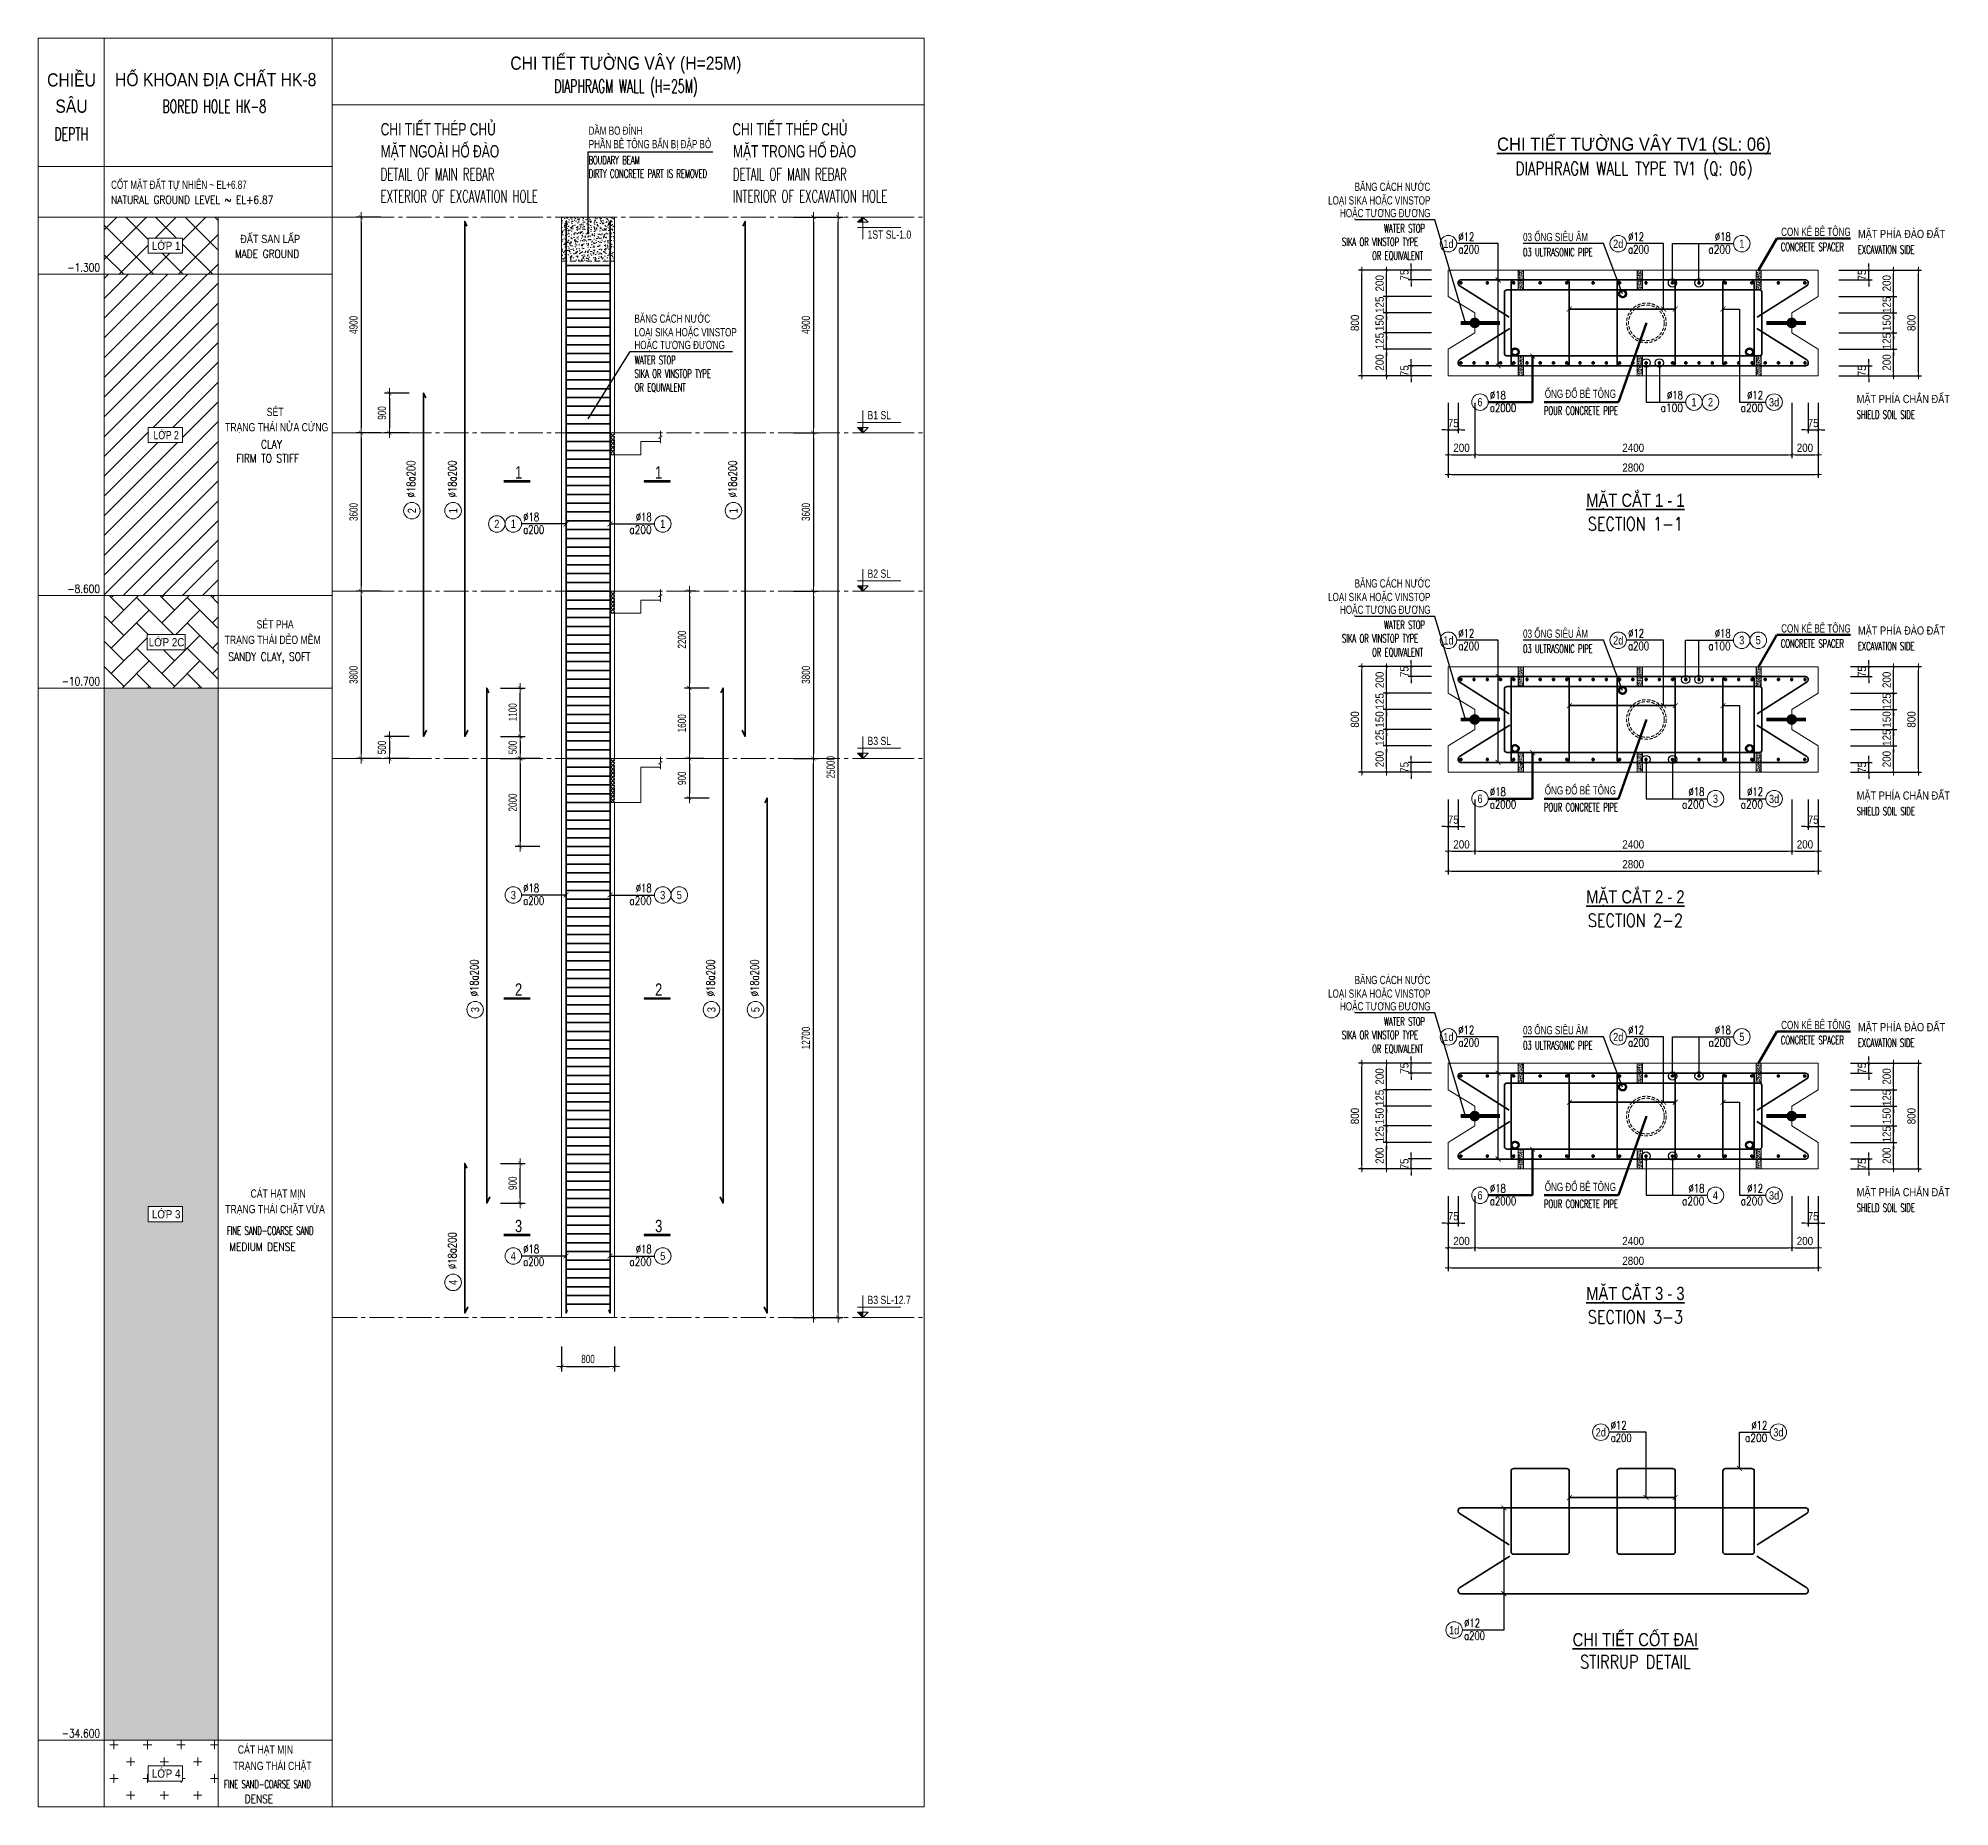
# Model space of a CAD drawing. Header units: millimetres. Extents: x -642477 to 1168880, y -27982 to 330379.
# Drawn here: x -19940 to 23477, y 63733 to 103911 of the extents above; entities that cross this region are included whole.
import ezdxf
from ezdxf.enums import TextEntityAlignment as Align

# ---------------------------------------------------------------- set-up
doc = ezdxf.new("R2010")
doc.units = ezdxf.units.MM
for name, pattern in [('CENTER2', [1.125, 0.75, -0.125, 0.125, -0.125]), ('HIDDEN', [0.375, 0.25, -0.125]), ('HIDDEN2', [4.7625, 3.175, -1.5875])]:
    doc.linetypes.add(name, pattern=pattern)
doc.layers.get('0').update_dxf_attribs({"lineweight": 20})
doc.layers.get('Defpoints').update_dxf_attribs({"color": 151, "lineweight": 9})
for name, color, linetype, lineweight in [('NDC_S_ANNO', 7, 'Continuous', 20), ('NDC_S_AXIS', 5, 'CENTER2', 13), ('NDC_S_BREAK-LINE', 1, 'Continuous', 15), ('NDC_S_CONTINUOUS', 3, 'Continuous', 20), ('NDC_S_DIAPHGRAM WALL', 3, 'Continuous', 20), ('NDC_S_DIM', 1, 'Continuous', 15), ('NDC_S_ENG TEXT', 2, 'Continuous', 20), ('NDC_S_ENG TITLE', 3, 'Continuous', 20), ('NDC_S_FOUNDATION NAME', 7, 'Continuous', 20), ('NDC_S_HATCH MATERIAL', 8, 'Continuous', 13), ('NDC_S_HIDDEN', 8, 'HIDDEN2', 13), ('NDC_S_LEADER', 1, 'Continuous', 15), ('NDC_S_LEVEL TEXT', 7, 'Continuous', 20), ('NDC_S_REBAR', 4, 'Continuous', 35), ('NDC_S_SYMBOL', 1, 'Continuous', 15), ('NDC_S_TEXT SYMBOL', 7, 'Continuous', 20), ('NDC_S_VN TEXT', 7, 'Continuous', 20), ('NDC_S_VN TITLE', 6, 'Continuous', 35), ('rev_20200806', 1, 'Continuous', 20)]:
    doc.layers.add(name, color=color, linetype=linetype, lineweight=lineweight)
doc.layers.add('NDC_S_REBAR DES.', color=2, linetype='Continuous')
doc.layers.get('rev_20200806').off()
doc.styles.add('ARIAL', font='arial.ttf', dxfattribs={"width": 0.8})
doc.styles.add('NDC_ANNO', font='', dxfattribs={"width": 0.8})
doc.styles.add('NDC_ARIAL', font='arial.ttf', dxfattribs={"width": 0.85})
doc.styles.add('NDC_DIM', font='', dxfattribs={"width": 0.75})
doc.styles.add('NDC_EN TXT', font='romans.shx', dxfattribs={"width": 0.8})
doc.styles.add('NDC_ROMANS', font='romans.shx', dxfattribs={"width": 0.8, "bigfont": 'vns.shx'})
doc.styles.get('NDC_ANNO').set_extended_font_data('Dotum')
doc.styles.get('NDC_DIM').set_extended_font_data('Dotum')
doc.dimstyles.new('A1-NDC-1-25 (x3)', dxfattribs={"dimscale": 75, "dimtxt": 2.5, "dimasz": 1, "dimexe": 1, "dimexo": 0, "dimgap": 0.8, "dimtad": 1, "dimdec": 0, "dimlfac": 0.333333, "dimdsep": 46, "dimtxsty": 'NDC_ARIAL', "dimblk": 'DIMMARK', "dimcen": 49999.938995, "dimdle": 1.5, "dimclrd": 1, "dimclre": 1, "dimclrt": 3, "dimadec": 0, "dimazin": 0, "dimtfac": 1, "dimtdec": 0, "dimtix": 1, "dimtmove": 2, "dimatfit": 3, "dimfxl": 1, "dimarcsym": 0})
doc.dimstyles.new('NDC_dim_25', dxfattribs={"dimscale": 25, "dimtxt": 2.2, "dimasz": 1.5, "dimexe": 1.5, "dimexo": 2.5, "dimgap": 1, "dimtad": 1, "dimdec": 0, "dimzin": 0, "dimdsep": 46, "dimtxsty": 'NDC_DIM', "dimblk": 'DIMMARK', "dimcen": 0.09, "dimdle": 1.2, "dimclrd": 1, "dimclre": 1, "dimclrt": 3, "dimadec": 0, "dimazin": 0, "dimtfac": 1, "dimtdec": 0, "dimtix": 1, "dimtofl": 0, "dimtmove": 0, "dimatfit": 3, "dimfxl": 6, "dimfxlon": 1, "dimtolj": 1, "dimtzin": 0, "dimarcsym": 0})
doc.dimstyles.new('NDC_dim_75', dxfattribs={"dimscale": 75, "dimtxt": 2.5, "dimasz": 1.5, "dimexe": 1.5, "dimexo": 2.5, "dimgap": 1, "dimtad": 1, "dimdec": 0, "dimzin": 0, "dimdsep": 46, "dimtxsty": 'NDC_DIM', "dimblk": 'DIMMARK', "dimcen": 0.09, "dimdle": 1.2, "dimclrd": 1, "dimclre": 1, "dimclrt": 3, "dimadec": 0, "dimazin": 0, "dimtfac": 1, "dimtdec": 0, "dimtix": 1, "dimtofl": 0, "dimtmove": 0, "dimatfit": 3, "dimfxl": 6, "dimfxlon": 1, "dimtolj": 1, "dimtzin": 0, "dimarcsym": 0})

msp = doc.modelspace()

# ---------------------------------------------------------------- texts
at = {"layer": 'NDC_S_ENG TITLE', "style": 'NDC_EN TXT'}
for s, width, p in [('DIAPHRAGM WALL (H=25M)', 0.6, (-6592, 102802.3)), ('DIAPHRAGM WALL TYPE TV1 (Q: 06)', 0.75, (16302.7, 100931.7)), ('SECTION 1-1', 0.8, (16335.6, 92880)), ('SECTION 2-2', 0.8, (16335.6, 83870.1)), ('SECTION 3-3', 0.8, (16335.6, 74860.2)), ('STIRRUP DETAIL', 0.8, (16335.6, 67026.7))]:
    msp.add_text(s, height=300, dxfattribs=dict(at, width=width)).set_placement(p, align=Align.MIDDLE)
at = {"layer": 'NDC_S_ENG TITLE', "style": 'NDC_EN TXT', "width": 0.6}
for s, height, p in [('BOUDARY BEAM', 187.5, (-7440.6, 101140.7)), ('DETAIL OF MAIN REBAR', 280, (-12162.2, 100822.1)), ('DIRTY CONCRETE PART IS REMOVED', 187.5, (-7435.9, 100835.2)), ('DETAIL OF MAIN REBAR', 280, (-4160.8, 100822.1)), ('EXTERIOR OF EXCAVATION HOLE', 280, (-12162.2, 100321.1)), ('INTERIOR OF EXCAVATION HOLE', 280, (-4160.8, 100321.1)), ('WATER STOP', 187.5, (10625.4, 99593.3)), ('SIKA OR VINSTOP TYPE', 187.5, (9671.8, 99284.6)), ('OR EQUIVALENT', 187.5, (10357.5, 98971.2)), ('03 ULTRASONIC PIPE', 187.5, (13785.1, 99050)), ('CONCRETE SPACER', 187.5, (19640.1, 99170.1)), ('EXCAVATION SIDE', 187.5, (21391.9, 99109.2)), ('WATER STOP', 187.5, (-6393, 96598.1)), ('SIKA OR VINSTOP TYPE', 187.5, (-6393, 96289.5)), ('OR EQUIVALENT', 187.5, (-6393, 95976)), ('POUR CONCRETE PIPE', 187.5, (14261, 95450)), ('SHIELD SOIL SIDE', 187.5, (21362.7, 95360.8)), ('SIKA OR VINSTOP TYPE', 187.5, (9671.8, 90274.7)), ('WATER STOP', 187.5, (10625.4, 90583.4)), ('OR EQUIVALENT', 187.5, (10357.5, 89961.3)), ('03 ULTRASONIC PIPE', 187.5, (13785.1, 90040.1)), ('CONCRETE SPACER', 187.5, (19640.1, 90160.2)), ('EXCAVATION SIDE', 187.5, (21391.9, 90099.4)), ('POUR CONCRETE PIPE', 187.5, (14261, 86440.1)), ('SHIELD SOIL SIDE', 187.5, (21362.7, 86350.9)), ('WATER STOP', 187.5, (10625.4, 81573.5)), ('SIKA OR VINSTOP TYPE', 187.5, (9671.8, 81264.9)), ('CONCRETE SPACER', 187.5, (19640.1, 81150.3)), ('OR EQUIVALENT', 187.5, (10357.5, 80951.4)), ('03 ULTRASONIC PIPE', 187.5, (13785.1, 81030.2)), ('EXCAVATION SIDE', 187.5, (21391.9, 81089.5)), ('POUR CONCRETE PIPE', 187.5, (14261, 77430.2)), ('SHIELD SOIL SIDE', 187.5, (21362.7, 77341))]:
    msp.add_text(s, height=height, dxfattribs=at).set_placement(p, align=Align.MIDDLE_LEFT)
at = {"layer": 'NDC_S_LEVEL TEXT', "style": 'NDC_ARIAL'}
for s, height, width, p in [('CHI TIẾT THÉP CHỦ', 280, 0.7, (-12162.2, 101842.8)), ('CHI TIẾT THÉP CHỦ', 280, 0.7, (-4175.1, 101842.8)), ('DẦM BO ĐỈNH', 187.5, 0.7, (-7440.6, 101811.1)), ('PHẦN BÊ TÔNG BẨN BỊ ĐẬP BỎ', 187.5, 0.7, (-7435.9, 101505.5)), ('MẶT NGOÀI HỐ ĐÀO', 280, 0.7, (-12162.2, 101341.8)), ('MẶT TRONG HỐ ĐÀO', 280, 0.7, (-4160.8, 101341.8)), ('LOẠI SIKA HOẶC VINSTOP', 187.5, 0.7, (9356.7, 100226.8)), ('BĂNG CÁCH NƯỚC', 187.5, 0.7, (9959.4, 100535.4)), ('HOẶC TƯƠNG ĐƯƠNG', 187.5, 0.7, (9628.3, 99937.4)), ('03 ỐNG SIÊU ÂM', 187.5, 0.7, (13785.1, 99394.1)), ('CON KÊ BÊ TÔNG', 187.5, 0.7, (19647.3, 99512.9)), ('MẶT PHÍA ĐÀO ĐẤT', 187.5, 0.8, (21391.9, 99464)), ('BĂNG CÁCH NƯỚC', 187.5, 0.7, (-6397.6, 97540.3)), ('LOẠI SIKA HOẶC VINSTOP', 187.5, 0.7, (-6397.6, 97231.6)), ('HOẶC TƯƠNG ĐƯƠNG', 187.5, 0.7, (-6397.6, 96942.3)), ('ỐNG ĐỔ BÊ TÔNG', 187.5, 0.7, (14277.8, 95834.1)), ('MẶT PHÍA CHẮN ĐẤT', 187.5, 0.8, (21362.7, 95715.5)), ('BĂNG CÁCH NƯỚC', 187.5, 0.7, (9959.4, 91525.5)), ('LOẠI SIKA HOẶC VINSTOP', 187.5, 0.7, (9356.7, 91216.9)), ('HOẶC TƯƠNG ĐƯƠNG', 187.5, 0.7, (9628.3, 90927.5)), ('03 ỐNG SIÊU ÂM', 187.5, 0.7, (13785.1, 90384.2)), ('CON KÊ BÊ TÔNG', 187.5, 0.7, (19647.3, 90503)), ('MẶT PHÍA ĐÀO ĐẤT', 187.5, 0.8, (21391.9, 90454.1)), ('ỐNG ĐỔ BÊ TÔNG', 187.5, 0.7, (14277.8, 86824.2)), ('MẶT PHÍA CHẮN ĐẤT', 187.5, 0.8, (21362.7, 86705.6)), ('BĂNG CÁCH NƯỚC', 187.5, 0.7, (9959.4, 82515.6)), ('LOẠI SIKA HOẶC VINSTOP', 187.5, 0.7, (9356.7, 82207)), ('HOẶC TƯƠNG ĐƯƠNG', 187.5, 0.7, (9628.3, 81917.6)), ('CON KÊ BÊ TÔNG', 187.5, 0.7, (19647.3, 81493.1)), ('03 ỐNG SIÊU ÂM', 187.5, 0.7, (13785.1, 81374.4)), ('MẶT PHÍA ĐÀO ĐẤT', 187.5, 0.8, (21391.9, 81444.2)), ('ỐNG ĐỔ BÊ TÔNG', 187.5, 0.7, (14277.8, 77814.3)), ('MẶT PHÍA CHẮN ĐẤT', 187.5, 0.8, (21362.7, 77695.7))]:
    msp.add_text(s, height=height, dxfattribs=dict(at, width=width)).set_placement(p, align=Align.MIDDLE_LEFT)
at = {"layer": 'NDC_S_TEXT SYMBOL', "color": 3, "ltscale": 100, "style": 'NDC_ANNO', "width": 0.8}
msp.add_text('1ST SL-1.0', height=187.5, dxfattribs=at).set_placement((-1104.3, 99356.5))
at = {"layer": 'NDC_S_VN TEXT', "color": 7, "style": 'ARIAL', "width": 0.8}
for s, p in [('2', (18041.9, 95643.6)), ('2', (-9524, 92876.7)), ('5', (19126.6, 90233.8)), ('5', (-5380.2, 84445.3))]:
    msp.add_text(s, height=187.5, dxfattribs=at).set_placement(p, align=Align.MIDDLE)
at = {"layer": 'NDC_S_VN TEXT', "color": 3, "style": 'NDC_EN TXT', "width": 0.75}
for p in [(-11379.3, 93479.5), (-10442.9, 93479.5), (-4075.2, 93479.5), (-9942.9, 82144.9), (-4575.2, 82144.9), (-3575.2, 82144.9), (-10442.9, 75947.9)]:
    msp.add_text('%%C18a200', height=187.5, rotation=90, dxfattribs=at).set_placement(p)
at = {"layer": 'NDC_S_VN TEXT', "color": 7, "style": 'ARIAL', "width": 0.8}
for s, p in [('2', (-11453.7, 93177.1)), ('1', (-10517.3, 93177.1)), ('1', (-4149.5, 93177.1)), ('3', (-10017.3, 81842.5)), ('3', (-4649.5, 81842.5)), ('5', (-3649.5, 81842.5)), ('4', (-10517.3, 75645.5))]:
    msp.add_text(s, height=187.5, rotation=90, dxfattribs=at).set_placement(p, align=Align.MIDDLE)
at = {"layer": 'NDC_S_VN TITLE', "style": 'NDC_ARIAL'}
for s, width, p in [('CHI TIẾT TƯỜNG VÂY (H=25M)', 0.85, (-6592, 103344.3)), ('%%UCHI TIẾT TƯỜNG VÂY TV1 (SL: 06)', 0.9, (16302.7, 101504.9)), ('%%UMẶT CẮT 1 - 1', 0.8, (16335.6, 93426.5)), ('%%UMẶT CẮT 2 - 2', 0.8, (16335.6, 84416.6)), ('%%UMẶT CẮT 3 - 3', 0.8, (16335.6, 75406.8)), ('%%UCHI TIẾT CỐT ĐAI', 0.8, (16335.6, 67573.2))]:
    msp.add_text(s, height=300, dxfattribs=dict(at, width=width)).set_placement(p, align=Align.MIDDLE)

# ---------------------------------------------------------------- blocks, each defined once
blk = doc.blocks.new('*U191')
at = {"layer": 'NDC_S_ANNO', "color": 0, "linetype": 'ByBlock', "lineweight": -2}
blk.add_line((-4.36, 0), (1, 0), dxfattribs=at)
at = {"layer": 'NDC_S_ANNO', "ltscale": 0.005, "const_width": 0.5}
blk.add_lwpolyline([(1, 0), (-4.36, 0)], dxfattribs=at)
at = {"layer": 'NDC_S_TEXT SYMBOL', "linetype": 'ByBlock', "lineweight": -2, "style": 'NDC_ANNO', "width": 0.8}
blk.add_attdef('DETAIL', text='', height=2.5, dxfattribs=at).set_placement((-0.64, 1.82), align=Align.MIDDLE_RIGHT)
blk = doc.blocks.new('*U442')
at = {"layer": 'NDC_S_REBAR', "ltscale": 80}
blk.add_line((-500, 0), (500, 0), dxfattribs=at)
blk = doc.blocks.new('*U443')
at = {"layer": 'NDC_S_DIM', "color": 0, "linetype": 'ByBlock', "lineweight": -2, "transparency": 16777216}
for p in [(0, 23600), (0, 23400), (0, 23200), (0, 23000), (0, 22800), (0, 22600), (0, 22400), (0, 22200), (0, 22000), (0, 21800), (0, 21600), (0, 21400), (0, 21200), (0, 21000), (0, 20800), (0, 20600), (0, 20400), (0, 20200), (0, 20000), (0, 19800), (0, 19600), (0, 19400), (0, 19200), (0, 19000), (0, 18800), (0, 18600), (0, 18400), (0, 18200), (0, 18000), (0, 17800), (0, 17600), (0, 17400), (0, 17200), (0, 17000), (0, 16800), (0, 16600), (0, 16400), (0, 16200), (0, 16000), (0, 15800), (0, 15600), (0, 15400), (0, 15200), (0, 15000), (0, 14800), (0, 14600), (0, 14400), (0, 14200), (0, 14000), (0, 13800), (0, 13600), (0, 13400), (0, 13200), (0, 13000), (0, 12800), (0, 12600), (0, 12400), (0, 12200), (0, 12000), (0, 11800), (0, 11600), (0, 11400), (0, 11200), (0, 11000), (0, 10800), (0, 10600), (0, 10400), (0, 10200), (0, 10000), (0, 9800), (0, 9600), (0, 9400), (0, 9200), (0, 9000), (0, 8800), (0, 8600), (0, 8400), (0, 8200), (0, 8000), (0, 7800), (0, 7600), (0, 7400), (0, 7200), (0, 7000), (0, 6800), (0, 6600), (0, 6400), (0, 6200), (0, 6000), (0, 5800), (0, 5600), (0, 5400), (0, 5200), (0, 5000), (0, 4800), (0, 4600), (0, 4400), (0, 4200), (0, 4000), (0, 3800), (0, 3600), (0, 3400), (0, 3200), (0, 3000), (0, 2800), (0, 2600), (0, 2400), (0, 2200), (0, 2000), (0, 1800), (0, 1600), (0, 1400), (0, 1200), (0, 1000), (0, 800), (0, 600), (0, 400), (0, 200), (0, 0)]:
    blk.add_blockref('*U442', p, dxfattribs=at)
blk = doc.blocks.new('DIMMARK')
at = {"layer": 'NDC_S_DIM', "color": 1}
blk.add_line((-1.5, 0), (1, 0), dxfattribs=at)
at = {"layer": 'NDC_S_DIM', "color": 2, "const_width": 0.1}
blk.add_lwpolyline([(-0.42, -0.42), (0.42, 0.42)], dxfattribs=at)
blk = doc.blocks.new('*D444')
at = {"layer": 'Defpoints', "color": 0, "ltscale": 100, "transparency": 16777216}
for p in [(-5740, 99848), (-5740, 94948), (-2334, 94948)]:
    blk.add_point(p, dxfattribs=at)
at = {"layer": 'NDC_S_DIM', "color": 1, "lineweight": -2, "ltscale": 100, "transparency": 16777216}
for p, q in [((-2784, 99848), (-2222, 99848)), ((-2334, 99736), (-2334, 95061)), ((-2784, 94948), (-2222, 94948))]:
    blk.add_line(p, q, dxfattribs=at)
at = {"layer": 'NDC_S_DIM', "color": 1, "lineweight": -2, "ltscale": 100, "transparency": 16777216, "xscale": 112.5, "yscale": 112.5, "zscale": 112.5}
for p, rotation in [((-2334, 99848), 90), ((-2334, 94948), 270)]:
    blk.add_blockref('DIMMARK', p, dxfattribs=dict(at, rotation=rotation))
at = {"layer": 'NDC_S_DIM', "color": 3, "ltscale": 100, "transparency": 16777216, "insert": (-2503, 97398), "char_height": 187.5, "attachment_point": 5, "rotation": 90, "style": 'NDC_DIM'}
blk.add_mtext('\\A1;4900', dxfattribs=at)
blk = doc.blocks.new('*D445')
at = {"layer": 'Defpoints', "color": 0, "ltscale": 100, "transparency": 16777216}
for p in [(-5740, 94948), (-5740, 91348), (-2334, 91348)]:
    blk.add_point(p, dxfattribs=at)
at = {"layer": 'NDC_S_DIM', "color": 1, "lineweight": -2, "ltscale": 100, "transparency": 16777216}
for p, q in [((-2784, 94948), (-2222, 94948)), ((-2334, 94836), (-2334, 91461)), ((-2784, 91348), (-2222, 91348))]:
    blk.add_line(p, q, dxfattribs=at)
at = {"layer": 'NDC_S_DIM', "color": 1, "lineweight": -2, "ltscale": 100, "transparency": 16777216, "xscale": 112.5, "yscale": 112.5, "zscale": 112.5}
for p, rotation in [((-2334, 94948), 90), ((-2334, 91348), 270)]:
    blk.add_blockref('DIMMARK', p, dxfattribs=dict(at, rotation=rotation))
at = {"layer": 'NDC_S_DIM', "color": 3, "ltscale": 100, "transparency": 16777216, "insert": (-2503, 93148), "char_height": 187.5, "attachment_point": 5, "rotation": 90, "style": 'NDC_DIM'}
blk.add_mtext('\\A1;3600', dxfattribs=at)
blk = doc.blocks.new('*D446')
at = {"layer": 'Defpoints', "color": 0, "ltscale": 100, "transparency": 16777216}
for p in [(-5740, 91348), (-5740, 87548), (-2334, 87548)]:
    blk.add_point(p, dxfattribs=at)
at = {"layer": 'NDC_S_DIM', "color": 1, "lineweight": -2, "ltscale": 100, "transparency": 16777216}
for p, q in [((-2784, 91348), (-2222, 91348)), ((-2334, 91236), (-2334, 87661)), ((-2784, 87548), (-2222, 87548))]:
    blk.add_line(p, q, dxfattribs=at)
at = {"layer": 'NDC_S_DIM', "color": 1, "lineweight": -2, "ltscale": 100, "transparency": 16777216, "xscale": 112.5, "yscale": 112.5, "zscale": 112.5}
for p, rotation in [((-2334, 91348), 90), ((-2334, 87548), 270)]:
    blk.add_blockref('DIMMARK', p, dxfattribs=dict(at, rotation=rotation))
at = {"layer": 'NDC_S_DIM', "color": 3, "ltscale": 100, "transparency": 16777216, "insert": (-2503, 89448), "char_height": 187.5, "attachment_point": 5, "rotation": 90, "style": 'NDC_DIM'}
blk.add_mtext('\\A1;3800', dxfattribs=at)
blk = doc.blocks.new('*D447')
at = {"layer": 'Defpoints', "color": 0, "ltscale": 100, "transparency": 16777216}
for p in [(-5740, 99848), (-1772, 99848), (-5740, 74848)]:
    blk.add_point(p, dxfattribs=at)
at = {"layer": 'NDC_S_DIM', "color": 1, "lineweight": -2, "ltscale": 100, "transparency": 16777216}
for p, q in [((-2222, 99848), (-1659, 99848)), ((-1772, 74961), (-1772, 99736)), ((-2222, 74848), (-1659, 74848))]:
    blk.add_line(p, q, dxfattribs=at)
at = {"layer": 'NDC_S_DIM', "color": 1, "lineweight": -2, "ltscale": 100, "transparency": 16777216, "xscale": 112.5, "yscale": 112.5, "zscale": 112.5}
for p, rotation in [((-1772, 99848), 90), ((-1772, 74848), 270)]:
    blk.add_blockref('DIMMARK', p, dxfattribs=dict(at, rotation=rotation))
at = {"layer": 'NDC_S_DIM', "color": 3, "ltscale": 100, "transparency": 16777216, "insert": (-1940, 87348), "char_height": 187.5, "attachment_point": 5, "rotation": 90, "style": 'NDC_DIM'}
blk.add_mtext('\\A1;25000', dxfattribs=at)
blk = doc.blocks.new('kata_block_CT')
at = {"layer": 'NDC_S_ANNO'}
blk.add_hatch(color=3, dxfattribs=at).paths.add_polyline_path([(0, 1.6), (-1.61, 1.6), (0, 0)])
at = {"layer": 'NDC_S_ANNO', "ltscale": 50}
h = blk.add_hatch(dxfattribs=at)
h.set_pattern_fill('ANSI31', color=256, scale=1.406, style=0)
h.paths.add_polyline_path([(0, 1.6), (0, 0), (1.61, 1.6)])
for p, q in [((11.56, 0), (-1.64, 0)), ((-1.59, 3.14), (11.47, 3.14))]:
    blk.add_line(p, q, dxfattribs=at)
for points in [[(0, 6.69), (0, 0)], [(0, 0), (-1.61, 1.6), (0, 1.6)], [(0, 0), (1.61, 1.6), (0, 1.6)]]:
    blk.add_lwpolyline(points, dxfattribs=at)
at = {"layer": 'NDC_S_ANNO', "color": 8, "ltscale": 50}
blk.add_lwpolyline([(0, 0), (-1.61, 1.6), (0, 1.6)], dxfattribs=at)
at = {"layer": 'NDC_S_TEXT SYMBOL', "color": 3, "style": 'NDC_ANNO', "width": 0.8}
blk.add_attdef('CT', (1.41, 4.07), '', height=2.5, dxfattribs=at)
blk = doc.blocks.new('*D454')
at = {"layer": 'Defpoints', "color": 0, "ltscale": 100, "transparency": 16777216}
for p in [(-5740, 87548), (-2334, 87548), (-5740, 74848)]:
    blk.add_point(p, dxfattribs=at)
at = {"layer": 'NDC_S_DIM', "color": 1, "lineweight": -2, "ltscale": 100, "transparency": 16777216}
for p, q in [((-2784, 87548), (-2222, 87548)), ((-2334, 74961), (-2334, 87436)), ((-2784, 74848), (-2222, 74848))]:
    blk.add_line(p, q, dxfattribs=at)
at = {"layer": 'NDC_S_DIM', "color": 1, "lineweight": -2, "ltscale": 100, "transparency": 16777216, "xscale": 112.5, "yscale": 112.5, "zscale": 112.5}
for p, rotation in [((-2334, 87548), 90), ((-2334, 74848), 270)]:
    blk.add_blockref('DIMMARK', p, dxfattribs=dict(at, rotation=rotation))
at = {"layer": 'NDC_S_DIM', "color": 3, "ltscale": 100, "transparency": 16777216, "insert": (-2503, 81198), "char_height": 187.5, "attachment_point": 5, "rotation": 90, "style": 'NDC_DIM'}
blk.add_mtext('\\A1;12700', dxfattribs=at)
blk = doc.blocks.new('*D455')
at = {"layer": 'Defpoints', "color": 0, "ltscale": 100, "transparency": 16777216}
for p in [(-11694, 99848), (-12608, 94948), (-11694, 94948)]:
    blk.add_point(p, dxfattribs=at)
at = {"layer": 'NDC_S_DIM', "color": 1, "lineweight": -2, "ltscale": 100, "transparency": 16777216}
for p, q in [((-12158, 99848), (-12720, 99848)), ((-12608, 99736), (-12608, 95061)), ((-12158, 94948), (-12720, 94948))]:
    blk.add_line(p, q, dxfattribs=at)
at = {"layer": 'NDC_S_DIM', "color": 1, "lineweight": -2, "ltscale": 100, "transparency": 16777216, "xscale": 112.5, "yscale": 112.5, "zscale": 112.5}
for p, rotation in [((-12608, 99848), 90), ((-12608, 94948), 270)]:
    blk.add_blockref('DIMMARK', p, dxfattribs=dict(at, rotation=rotation))
at = {"layer": 'NDC_S_DIM', "color": 3, "ltscale": 100, "transparency": 16777216, "insert": (-12777, 97398), "char_height": 187.5, "attachment_point": 5, "rotation": 90, "style": 'NDC_DIM'}
blk.add_mtext('\\A1;4900', dxfattribs=at)
blk = doc.blocks.new('*D456')
at = {"layer": 'Defpoints', "color": 0, "ltscale": 100, "transparency": 16777216}
for p in [(-11694, 94948), (-12608, 91348), (-11694, 91348)]:
    blk.add_point(p, dxfattribs=at)
at = {"layer": 'NDC_S_DIM', "color": 1, "lineweight": -2, "ltscale": 100, "transparency": 16777216}
for p, q in [((-12158, 94948), (-12720, 94948)), ((-12608, 94836), (-12608, 91461)), ((-12158, 91348), (-12720, 91348))]:
    blk.add_line(p, q, dxfattribs=at)
at = {"layer": 'NDC_S_DIM', "color": 1, "lineweight": -2, "ltscale": 100, "transparency": 16777216, "xscale": 112.5, "yscale": 112.5, "zscale": 112.5}
for p, rotation in [((-12608, 94948), 90), ((-12608, 91348), 270)]:
    blk.add_blockref('DIMMARK', p, dxfattribs=dict(at, rotation=rotation))
at = {"layer": 'NDC_S_DIM', "color": 3, "ltscale": 100, "transparency": 16777216, "insert": (-12777, 93148), "char_height": 187.5, "attachment_point": 5, "rotation": 90, "style": 'NDC_DIM'}
blk.add_mtext('\\A1;3600', dxfattribs=at)
blk = doc.blocks.new('*D457')
at = {"layer": 'Defpoints', "color": 0, "ltscale": 100, "transparency": 16777216}
for p in [(-11694, 91348), (-12608, 87548), (-11694, 87548)]:
    blk.add_point(p, dxfattribs=at)
at = {"layer": 'NDC_S_DIM', "color": 1, "lineweight": -2, "ltscale": 100, "transparency": 16777216}
for p, q in [((-12158, 91348), (-12720, 91348)), ((-12608, 91236), (-12608, 87661)), ((-12158, 87548), (-12720, 87548))]:
    blk.add_line(p, q, dxfattribs=at)
at = {"layer": 'NDC_S_DIM', "color": 1, "lineweight": -2, "ltscale": 100, "transparency": 16777216, "xscale": 112.5, "yscale": 112.5, "zscale": 112.5}
for p, rotation in [((-12608, 91348), 90), ((-12608, 87548), 270)]:
    blk.add_blockref('DIMMARK', p, dxfattribs=dict(at, rotation=rotation))
at = {"layer": 'NDC_S_DIM', "color": 3, "ltscale": 100, "transparency": 16777216, "insert": (-12777, 89448), "char_height": 187.5, "attachment_point": 5, "rotation": 90, "style": 'NDC_DIM'}
blk.add_mtext('\\A1;3800', dxfattribs=at)
blk = doc.blocks.new('*U367')
blk.add_circle((-2.5, 0), 2.5)
at = {"layer": 'NDC_S_VN TEXT', "color": 7, "style": 'ARIAL', "width": 0.8}
blk.add_attdef('SH2', text='', height=2.5, dxfattribs=at).set_placement((-2.5, 0), align=Align.MIDDLE)
at = {"layer": 'NDC_S_VN TEXT', "color": 3, "style": 'NDC_EN TXT', "width": 0.75}
for tag, p in [('DK1', (0.5, 0.85)), ('KC1', (0.5, -2.97))]:
    blk.add_attdef(tag, p, '', height=2.5, dxfattribs=at)
blk = doc.blocks.new('*D458')
at = {"layer": 'Defpoints', "color": 0, "ltscale": 100, "transparency": 16777216}
for p in [(-10253, 89148), (-8994, 89148), (-10253, 88048)]:
    blk.add_point(p, dxfattribs=at)
at = {"layer": 'NDC_S_DIM', "color": 1, "lineweight": -2, "ltscale": 100, "transparency": 16777216}
for p, q in [((-9444, 89148), (-8882, 89148)), ((-8994, 88161), (-8994, 89036)), ((-9444, 88048), (-8882, 88048))]:
    blk.add_line(p, q, dxfattribs=at)
at = {"layer": 'NDC_S_DIM', "color": 1, "lineweight": -2, "ltscale": 100, "transparency": 16777216, "xscale": 112.5, "yscale": 112.5, "zscale": 112.5}
for p, rotation in [((-8994, 89148), 90), ((-8994, 88048), 270)]:
    blk.add_blockref('DIMMARK', p, dxfattribs=dict(at, rotation=rotation))
at = {"layer": 'NDC_S_DIM', "color": 3, "ltscale": 100, "transparency": 16777216, "insert": (-9163, 88598), "char_height": 187.5, "attachment_point": 5, "rotation": 90, "style": 'NDC_DIM'}
blk.add_mtext('\\A1;1100', dxfattribs=at)
blk = doc.blocks.new('*D459')
at = {"layer": 'Defpoints', "color": 0, "ltscale": 100, "transparency": 16777216}
for p in [(-10253, 78348), (-8994, 78348), (-9753, 77448)]:
    blk.add_point(p, dxfattribs=at)
at = {"layer": 'NDC_S_DIM', "color": 1, "lineweight": -2, "ltscale": 100, "transparency": 16777216}
for p, q in [((-9444, 78348), (-8882, 78348)), ((-8994, 77561), (-8994, 78236)), ((-9444, 77448), (-8882, 77448))]:
    blk.add_line(p, q, dxfattribs=at)
at = {"layer": 'NDC_S_DIM', "color": 1, "lineweight": -2, "ltscale": 100, "transparency": 16777216, "xscale": 112.5, "yscale": 112.5, "zscale": 112.5}
for p, rotation in [((-8994, 78348), 90), ((-8994, 77448), 270)]:
    blk.add_blockref('DIMMARK', p, dxfattribs=dict(at, rotation=rotation))
at = {"layer": 'NDC_S_DIM', "color": 3, "ltscale": 100, "transparency": 16777216, "insert": (-9163, 77898), "char_height": 187.5, "attachment_point": 5, "rotation": 90, "style": 'NDC_DIM'}
blk.add_mtext('\\A1;900', dxfattribs=at)
blk = doc.blocks.new('*D460')
at = {"layer": 'Defpoints', "color": 0, "ltscale": 100, "transparency": 16777216}
for p in [(-10253, 88048), (-10253, 87548), (-8994, 87548)]:
    blk.add_point(p, dxfattribs=at)
at = {"layer": 'NDC_S_DIM', "color": 1, "lineweight": -2, "ltscale": 100, "transparency": 16777216}
for p, q in [((-9444, 88048), (-8882, 88048)), ((-8994, 87936), (-8994, 87661)), ((-9444, 87548), (-8882, 87548))]:
    blk.add_line(p, q, dxfattribs=at)
at = {"layer": 'NDC_S_DIM', "color": 1, "lineweight": -2, "ltscale": 100, "transparency": 16777216, "xscale": 112.5, "yscale": 112.5, "zscale": 112.5}
for p, rotation in [((-8994, 88048), 90), ((-8994, 87548), 270)]:
    blk.add_blockref('DIMMARK', p, dxfattribs=dict(at, rotation=rotation))
at = {"layer": 'NDC_S_DIM', "color": 3, "ltscale": 100, "transparency": 16777216, "insert": (-9163, 87798), "char_height": 187.5, "attachment_point": 5, "rotation": 90, "style": 'NDC_DIM'}
blk.add_mtext('\\A1;500', dxfattribs=at)
blk = doc.blocks.new('*U366')
blk.add_circle((2.5, 0), 2.5)
at = {"layer": 'NDC_S_VN TEXT', "color": 3, "style": 'NDC_EN TXT'}
for tag, width, p in [('DK2', 0.75, (-0.85, 0.85)), ('KC2', 0.8, (-0.85, -2.97))]:
    blk.add_attdef(tag, text='', height=2.5, dxfattribs=dict(at, width=width)).set_placement(p, align=Align.RIGHT)
at = {"layer": 'NDC_S_VN TEXT', "color": 7, "style": 'ARIAL', "width": 0.8}
blk.add_attdef('SH3', text='', height=2.5, dxfattribs=at).set_placement((2.5, 0), align=Align.MIDDLE)
blk = doc.blocks.new('*D448')
at = {"layer": 'Defpoints', "color": 0, "ltscale": 100, "transparency": 16777216}
for p in [(-11190, 88048), (-11964, 87548), (-11190, 87548)]:
    blk.add_point(p, dxfattribs=at)
at = {"layer": 'NDC_S_DIM', "color": 1, "lineweight": -2, "ltscale": 100, "transparency": 16777216}
for p, q in [((-11514, 88048), (-12077, 88048)), ((-11964, 87936), (-11964, 87661)), ((-11514, 87548), (-12077, 87548))]:
    blk.add_line(p, q, dxfattribs=at)
at = {"layer": 'NDC_S_DIM', "color": 1, "lineweight": -2, "ltscale": 100, "transparency": 16777216, "xscale": 112.5, "yscale": 112.5, "zscale": 112.5}
for p, rotation in [((-11964, 88048), 90), ((-11964, 87548), 270)]:
    blk.add_blockref('DIMMARK', p, dxfattribs=dict(at, rotation=rotation))
at = {"layer": 'NDC_S_DIM', "color": 3, "ltscale": 100, "transparency": 16777216, "insert": (-12133, 87798), "char_height": 187.5, "attachment_point": 5, "rotation": 90, "style": 'NDC_DIM'}
blk.add_mtext('\\A1;500', dxfattribs=at)
blk = doc.blocks.new('*D449')
at = {"layer": 'Defpoints', "color": 0, "ltscale": 100, "transparency": 16777216}
for p in [(-11190, 95848), (-11964, 94948), (-11190, 94948)]:
    blk.add_point(p, dxfattribs=at)
at = {"layer": 'NDC_S_DIM', "color": 1, "lineweight": -2, "ltscale": 100, "transparency": 16777216}
for p, q in [((-11514, 95848), (-12077, 95848)), ((-11964, 95736), (-11964, 95061)), ((-11514, 94948), (-12077, 94948))]:
    blk.add_line(p, q, dxfattribs=at)
at = {"layer": 'NDC_S_DIM', "color": 1, "lineweight": -2, "ltscale": 100, "transparency": 16777216, "xscale": 112.5, "yscale": 112.5, "zscale": 112.5}
for p, rotation in [((-11964, 95848), 90), ((-11964, 94948), 270)]:
    blk.add_blockref('DIMMARK', p, dxfattribs=dict(at, rotation=rotation))
at = {"layer": 'NDC_S_DIM', "color": 3, "ltscale": 100, "transparency": 16777216, "insert": (-12133, 95398), "char_height": 187.5, "attachment_point": 5, "rotation": 90, "style": 'NDC_DIM'}
blk.add_mtext('\\A1;900', dxfattribs=at)
blk = doc.blocks.new('*D450')
at = {"layer": 'Defpoints', "color": 0, "ltscale": 100, "transparency": 16777216}
for p in [(-4812, 91348), (-5150, 89148), (-4385, 89148)]:
    blk.add_point(p, dxfattribs=at)
at = {"layer": 'NDC_S_DIM', "color": 1, "lineweight": -2, "ltscale": 100, "transparency": 16777216}
for p, q in [((-5000, 91348), (-5263, 91348)), ((-5150, 91236), (-5150, 89261)), ((-4700, 89148), (-5263, 89148))]:
    blk.add_line(p, q, dxfattribs=at)
at = {"layer": 'NDC_S_DIM', "color": 1, "lineweight": -2, "ltscale": 100, "transparency": 16777216, "xscale": 112.5, "yscale": 112.5, "zscale": 112.5}
for p, rotation in [((-5150, 91348), 90), ((-5150, 89148), 270)]:
    blk.add_blockref('DIMMARK', p, dxfattribs=dict(at, rotation=rotation))
at = {"layer": 'NDC_S_DIM', "color": 3, "ltscale": 100, "transparency": 16777216, "insert": (-5319, 90248), "char_height": 187.5, "attachment_point": 5, "rotation": 90, "style": 'NDC_DIM'}
blk.add_mtext('\\A1;2200', dxfattribs=at)
blk = doc.blocks.new('*D451')
at = {"layer": 'Defpoints', "color": 0, "ltscale": 100, "transparency": 16777216}
for p in [(-4385, 89148), (-5150, 87548), (-4643, 87548)]:
    blk.add_point(p, dxfattribs=at)
at = {"layer": 'NDC_S_DIM', "color": 1, "lineweight": -2, "ltscale": 100, "transparency": 16777216}
for p, q in [((-4700, 89148), (-5263, 89148)), ((-5150, 89036), (-5150, 87661)), ((-4831, 87548), (-5263, 87548))]:
    blk.add_line(p, q, dxfattribs=at)
at = {"layer": 'NDC_S_DIM', "color": 1, "lineweight": -2, "ltscale": 100, "transparency": 16777216, "xscale": 112.5, "yscale": 112.5, "zscale": 112.5}
for p, rotation in [((-5150, 89148), 90), ((-5150, 87548), 270)]:
    blk.add_blockref('DIMMARK', p, dxfattribs=dict(at, rotation=rotation))
at = {"layer": 'NDC_S_DIM', "color": 3, "ltscale": 100, "transparency": 16777216, "insert": (-5319, 88348), "char_height": 187.5, "attachment_point": 5, "rotation": 90, "style": 'NDC_DIM'}
blk.add_mtext('\\A1;1600', dxfattribs=at)
blk = doc.blocks.new('*D452')
at = {"layer": 'Defpoints', "color": 0, "ltscale": 100, "transparency": 16777216}
for p in [(-4643, 87548), (-5150, 86648), (-3385, 86648)]:
    blk.add_point(p, dxfattribs=at)
at = {"layer": 'NDC_S_DIM', "color": 1, "lineweight": -2, "ltscale": 100, "transparency": 16777216}
for p, q in [((-4831, 87548), (-5263, 87548)), ((-5150, 87436), (-5150, 86761)), ((-4700, 86648), (-5263, 86648))]:
    blk.add_line(p, q, dxfattribs=at)
at = {"layer": 'NDC_S_DIM', "color": 1, "lineweight": -2, "ltscale": 100, "transparency": 16777216, "xscale": 112.5, "yscale": 112.5, "zscale": 112.5}
for p, rotation in [((-5150, 87548), 90), ((-5150, 86648), 270)]:
    blk.add_blockref('DIMMARK', p, dxfattribs=dict(at, rotation=rotation))
at = {"layer": 'NDC_S_DIM', "color": 3, "ltscale": 100, "transparency": 16777216, "insert": (-5319, 87098), "char_height": 187.5, "attachment_point": 5, "rotation": 90, "style": 'NDC_DIM'}
blk.add_mtext('\\A1;900', dxfattribs=at)
blk = doc.blocks.new('*D453')
at = {"layer": 'Defpoints', "color": 0, "ltscale": 100, "transparency": 16777216}
for p in [(-8052, 74848), (-6852, 74848), (-6852, 73736)]:
    blk.add_point(p, dxfattribs=at)
at = {"layer": 'NDC_S_DIM', "color": 1, "lineweight": -2, "ltscale": 100, "transparency": 16777216}
for p, q in [((-8052, 74186), (-8052, 73623)), ((-6852, 74186), (-6852, 73623)), ((-7940, 73736), (-6965, 73736))]:
    blk.add_line(p, q, dxfattribs=at)
at = {"layer": 'NDC_S_DIM', "color": 1, "lineweight": -2, "ltscale": 100, "transparency": 16777216, "xscale": 112.5, "yscale": 112.5, "zscale": 112.5, "rotation": 180}
blk.add_blockref('DIMMARK', (-8052, 73736), dxfattribs=at)
at = {"layer": 'NDC_S_DIM', "color": 1, "lineweight": -2, "ltscale": 100, "transparency": 16777216, "xscale": 112.5, "yscale": 112.5, "zscale": 112.5}
blk.add_blockref('DIMMARK', (-6852, 73736), dxfattribs=at)
at = {"layer": 'NDC_S_DIM', "color": 3, "ltscale": 100, "transparency": 16777216, "insert": (-7452, 73905), "char_height": 187.5, "attachment_point": 5, "style": 'NDC_DIM'}
blk.add_mtext('\\A1;800', dxfattribs=at)
blk = doc.blocks.new('Ong sieu am')
at = {"layer": 'NDC_S_HATCH MATERIAL'}
h = blk.add_hatch(dxfattribs=at)
h.set_pattern_fill('ANSI31', color=256, scale=20)
h.set_pattern_definition([(45, (0, 0), (-1.76776695, 1.76776695), [])])
h.paths.add_polyline_path([(-7119, 51159, 1), (-7179, 51159, 1)])
h.paths.add_polyline_path([(-7171, 51159, -1), (-7127, 51159, -1)], flags=16)
at = {"layer": 'NDC_S_REBAR DES.'}
for radius in [30, 22]:
    blk.add_circle((-7149, 51159), radius, dxfattribs=at)
blk = doc.blocks.new('ong do BT')
at = {"layer": 'NDC_S_HATCH MATERIAL', "linetype": 'HIDDEN', "ltscale": 100}
for radius in [150, 135]:
    blk.add_circle((-6324, 51238), radius, dxfattribs=at)
blk = doc.blocks.new('con ke BT')
at = {"layer": 'NDC_S_HATCH MATERIAL'}
h = blk.add_hatch(dxfattribs=at)
h.set_pattern_fill('AR-CONC', color=256, scale=2)
h.set_pattern_definition([(50, (0, 0), (14.3452037, -1.2550427), [1.5, -16.5]), (355, (0, 0), (-2.7750267, 15.0438427), [1.2, -13.2]), (100.451444, (1.195, -0.105), (11.570177, 13.7888), [1.274804, -14.0228422]), (46.1842, (0, 4), (21.3448266, -3.3103856), [2.25, -24.75]), (96.635635, (1.779, 3.724), (18.693239, 19.482372), [1.912207, -21.034275]), (351.184164, (0, 4), (18.693239, 19.482372), [1.8, -19.8]), (21, (2, 3), (11.938141, -8.0523778), [1.5, -16.5]), (326, (2, 3), (4.8663066, 14.503001), [1.2, -13.2]), (71.451445, (2.995, 2.329), (16.8044475, 6.450623), [1.274804, -14.0228422]), (37.5, (0, 0), (0.2431971, 6.6578771), [0, -13.04, 0, -13.4, 0, -13.25]), (7.5, (0, 0), (5.2613907, 7.8882342), [0, -7.64, 0, -12.74, 0, -5.05]), (327.5, (-4.46, 0), (10.6764487, -0.45109743), [0, -5, 0, -15.6, 0, -20.7]), (317.5, (-6.46, 0), (11.6637234, 2.0020996), [0, -6.5, 0, -10.36, 0, -14.7])])
h.paths.add_polyline_path([(-7077, 51431), (-7117, 51431), (-7117, 51281), (-7077, 51281)])
at = {"layer": 'NDC_S_BREAK-LINE'}
blk.add_lwpolyline([(-7117, 51431), (-7117, 51281), (-7077, 51281), (-7077, 51431)], close=True, dxfattribs=at)
blk = doc.blocks.new('*U465')
at = {"layer": 'NDC_S_LEADER', "xscale": 3, "yscale": 3, "zscale": 3}
blk.add_blockref('con ke BT', (21291, -154068), dxfattribs=at)
blk = doc.blocks.new('*U466')
at = {"layer": 'NDC_S_DIM', "color": 0, "linetype": 'ByBlock', "lineweight": -2, "transparency": 16777216}
for p in [(0, 0), (2700, 0), (5400, 0)]:
    blk.add_blockref('*U465', p, dxfattribs=at)
blk = doc.blocks.new('*U467')
at = {"layer": 'NDC_S_LEADER', "xscale": 3, "yscale": 3, "zscale": 3}
blk.add_blockref('con ke BT', (21291, -154068), dxfattribs=at)
blk = doc.blocks.new('*U468')
at = {"layer": 'NDC_S_DIM', "color": 0, "linetype": 'ByBlock', "lineweight": -2, "transparency": 16777216}
for p in [(0, 0), (2700, 0), (5400, 0)]:
    blk.add_blockref('*U467', p, dxfattribs=at)
blk = doc.blocks.new('kata_block_THEP')
at = {"layer": 'NDC_S_REBAR', "color": 0}
for p, q in [((-0.5, 0), (0.5, 0)), ((-0.35, 0.35), (0.35, -0.35)), ((0.35, 0.35), (-0.35, -0.35)), ((0, 0.5), (0, -0.5))]:
    blk.add_line(p, q, dxfattribs=at)
at = {"layer": 'NDC_S_REBAR', "color": 0, "const_width": 0.0833}
blk.add_lwpolyline([(-0.5, 0, 1), (0.5, 0, 1), (-0.5, 0, 1)], format="xyb", dxfattribs=at)
blk = doc.blocks.new('*U461')
at = {"layer": 'NDC_S_REBAR', "ltscale": 80, "xscale": 72, "yscale": 72, "zscale": 72}
blk.add_blockref('kata_block_THEP', (0, 0), dxfattribs=at)
blk = doc.blocks.new('*U462')
at = {"layer": 'NDC_S_LEVEL TEXT', "color": 0, "linetype": 'ByBlock', "lineweight": -2, "transparency": 16777216}
for p in [(0, 0), (600.9, 0), (1201.8, 0), (1802.7, 0), (2403.6, 0), (3004.5, 0), (3605.4, 0), (4206.3, 0), (4807.2, 0), (5408.1, 0), (6009, 0), (6609.9, 0), (7210.8, 0), (7811.7, 0)]:
    blk.add_blockref('*U461', p, dxfattribs=at)
blk = doc.blocks.new('*U463')
at = {"layer": 'NDC_S_REBAR', "ltscale": 80, "xscale": 72, "yscale": 72, "zscale": 72}
blk.add_blockref('kata_block_THEP', (0, 0), dxfattribs=at)
blk = doc.blocks.new('*U464')
at = {"layer": 'NDC_S_LEVEL TEXT', "color": 0, "linetype": 'ByBlock', "lineweight": -2, "transparency": 16777216}
for p in [(0, 0), (300.6, 0), (601.2, 0), (901.8, 0), (1202.4, 0), (1503, 0), (1803.6, 0), (2104.2, 0), (2404.8, 0), (2705.4, 0), (3006, 0), (3306.6, 0), (3607.2, 0), (3907.8, 0), (4208.4, 0), (4509, 0), (4809.6, 0), (5110.2, 0), (5410.8, 0), (5711.4, 0), (6012, 0), (6312.6, 0), (6613.2, 0), (6913.8, 0), (7214.4, 0), (7515, 0), (7815.6, 0)]:
    blk.add_blockref('*U463', p, dxfattribs=at)
blk = doc.blocks.new('*D469')
at = {"layer": 'Defpoints', "color": 0, "ltscale": 100, "transparency": 16777216}
for p in [(10684, 96844), (11704, 96844), (11704, 96244)]:
    blk.add_point(p, dxfattribs=at)
at = {"layer": 'NDC_S_DIM', "color": 1, "lineweight": -2, "ltscale": 100, "transparency": 16777216}
for p, q in [((11704, 96844), (10609, 96844)), ((10684, 96319), (10684, 96769)), ((11704, 96244), (10609, 96244))]:
    blk.add_line(p, q, dxfattribs=at)
at = {"layer": 'NDC_S_DIM', "color": 1, "lineweight": -2, "ltscale": 100, "transparency": 16777216, "xscale": 75, "yscale": 75, "zscale": 75}
for p, rotation in [((10684, 96844), 90), ((10684, 96244), 270)]:
    blk.add_blockref('DIMMARK', p, dxfattribs=dict(at, rotation=rotation))
at = {"layer": 'NDC_S_DIM', "color": 3, "ltscale": 100, "transparency": 16777216, "insert": (10528, 96544), "char_height": 187.5, "attachment_point": 5, "rotation": 90, "style": 'NDC_ARIAL'}
blk.add_mtext('200', dxfattribs=at)
blk = doc.blocks.new('*D470')
at = {"layer": 'Defpoints', "color": 0, "ltscale": 100, "transparency": 16777216}
for p in [(10684, 97219), (11704, 97219), (11704, 96844)]:
    blk.add_point(p, dxfattribs=at)
at = {"layer": 'NDC_S_DIM', "color": 1, "lineweight": -2, "ltscale": 100, "transparency": 16777216}
for p, q in [((10684, 97294), (10684, 97369)), ((11704, 97219), (10609, 97219)), ((11704, 96844), (10609, 96844)), ((10684, 96844), (10684, 97219)), ((10684, 96769), (10684, 96694))]:
    blk.add_line(p, q, dxfattribs=at)
at = {"layer": 'NDC_S_DIM', "color": 1, "lineweight": -2, "ltscale": 100, "transparency": 16777216, "xscale": 75, "yscale": 75, "zscale": 75}
for p, rotation in [((10684, 97219), 270), ((10684, 96844), 90)]:
    blk.add_blockref('DIMMARK', p, dxfattribs=dict(at, rotation=rotation))
at = {"layer": 'NDC_S_DIM', "color": 3, "ltscale": 100, "transparency": 16777216, "insert": (10528, 97031), "char_height": 187.5, "attachment_point": 5, "rotation": 90, "style": 'NDC_ARIAL'}
blk.add_mtext('125', dxfattribs=at)
blk = doc.blocks.new('*D471')
at = {"layer": 'Defpoints', "color": 0, "ltscale": 100, "transparency": 16777216}
for p in [(10684, 97669), (11704, 97669), (11704, 97219)]:
    blk.add_point(p, dxfattribs=at)
at = {"layer": 'NDC_S_DIM', "color": 1, "lineweight": -2, "ltscale": 100, "transparency": 16777216}
for p, q in [((10684, 97744), (10684, 97819)), ((11704, 97669), (10609, 97669)), ((10684, 97219), (10684, 97669)), ((11704, 97219), (10609, 97219)), ((10684, 97144), (10684, 97069))]:
    blk.add_line(p, q, dxfattribs=at)
at = {"layer": 'NDC_S_DIM', "color": 1, "lineweight": -2, "ltscale": 100, "transparency": 16777216, "xscale": 75, "yscale": 75, "zscale": 75}
for p, rotation in [((10684, 97669), 270), ((10684, 97219), 90)]:
    blk.add_blockref('DIMMARK', p, dxfattribs=dict(at, rotation=rotation))
at = {"layer": 'NDC_S_DIM', "color": 3, "ltscale": 100, "transparency": 16777216, "insert": (10528, 97444), "char_height": 187.5, "attachment_point": 5, "rotation": 90, "style": 'NDC_ARIAL'}
blk.add_mtext('150', dxfattribs=at)
blk = doc.blocks.new('*D472')
at = {"layer": 'Defpoints', "color": 0, "ltscale": 100, "transparency": 16777216}
for p in [(10684, 98044), (11704, 98044), (11704, 97669)]:
    blk.add_point(p, dxfattribs=at)
at = {"layer": 'NDC_S_DIM', "color": 1, "lineweight": -2, "ltscale": 100, "transparency": 16777216}
for p, q in [((10684, 98119), (10684, 98194)), ((11704, 98044), (10609, 98044)), ((10684, 97669), (10684, 98044)), ((11704, 97669), (10609, 97669)), ((10684, 97594), (10684, 97519))]:
    blk.add_line(p, q, dxfattribs=at)
at = {"layer": 'NDC_S_DIM', "color": 1, "lineweight": -2, "ltscale": 100, "transparency": 16777216, "xscale": 75, "yscale": 75, "zscale": 75}
for p, rotation in [((10684, 98044), 270), ((10684, 97669), 90)]:
    blk.add_blockref('DIMMARK', p, dxfattribs=dict(at, rotation=rotation))
at = {"layer": 'NDC_S_DIM', "color": 3, "ltscale": 100, "transparency": 16777216, "insert": (10528, 97856), "char_height": 187.5, "attachment_point": 5, "rotation": 90, "style": 'NDC_ARIAL'}
blk.add_mtext('125', dxfattribs=at)
blk = doc.blocks.new('*D473')
at = {"layer": 'Defpoints', "color": 0, "ltscale": 100, "transparency": 16777216}
for p in [(10684, 98644), (11704, 98644), (11704, 98044)]:
    blk.add_point(p, dxfattribs=at)
at = {"layer": 'NDC_S_DIM', "color": 1, "lineweight": -2, "ltscale": 100, "transparency": 16777216}
for p, q in [((11704, 98644), (10609, 98644)), ((10684, 98119), (10684, 98569)), ((11704, 98044), (10609, 98044))]:
    blk.add_line(p, q, dxfattribs=at)
at = {"layer": 'NDC_S_DIM', "color": 1, "lineweight": -2, "ltscale": 100, "transparency": 16777216, "xscale": 75, "yscale": 75, "zscale": 75}
for p, rotation in [((10684, 98644), 90), ((10684, 98044), 270)]:
    blk.add_blockref('DIMMARK', p, dxfattribs=dict(at, rotation=rotation))
at = {"layer": 'NDC_S_DIM', "color": 3, "ltscale": 100, "transparency": 16777216, "insert": (10528, 98344), "char_height": 187.5, "attachment_point": 5, "rotation": 90, "style": 'NDC_ARIAL'}
blk.add_mtext('200', dxfattribs=at)
blk = doc.blocks.new('*D474')
at = {"layer": 'Defpoints', "color": 0, "ltscale": 100, "transparency": 16777216}
for p in [(10122, 98644), (11704, 98644), (11704, 96244)]:
    blk.add_point(p, dxfattribs=at)
at = {"layer": 'NDC_S_DIM', "color": 1, "lineweight": -2, "ltscale": 100, "transparency": 16777216}
for p, q in [((11704, 98644), (10047, 98644)), ((10122, 96319), (10122, 98569)), ((11704, 96244), (10047, 96244))]:
    blk.add_line(p, q, dxfattribs=at)
at = {"layer": 'NDC_S_DIM', "color": 1, "lineweight": -2, "ltscale": 100, "transparency": 16777216, "xscale": 75, "yscale": 75, "zscale": 75}
for p, rotation in [((10122, 98644), 90), ((10122, 96244), 270)]:
    blk.add_blockref('DIMMARK', p, dxfattribs=dict(at, rotation=rotation))
at = {"layer": 'NDC_S_DIM', "color": 3, "ltscale": 100, "transparency": 16777216, "insert": (9966, 97444), "char_height": 187.5, "attachment_point": 5, "rotation": 90, "style": 'NDC_ARIAL'}
blk.add_mtext('800', dxfattribs=at)
blk = doc.blocks.new('*D475')
at = {"layer": 'Defpoints', "color": 0, "ltscale": 100, "transparency": 16777216}
for p in [(11247, 96469), (11704, 96469), (11704, 96244)]:
    blk.add_point(p, dxfattribs=at)
at = {"layer": 'NDC_S_DIM', "color": 1, "lineweight": -2, "ltscale": 100, "transparency": 16777216}
for p, q in [((11704, 96469), (11172, 96469)), ((11247, 96544), (11247, 96619)), ((11247, 96244), (11247, 96469)), ((11704, 96244), (11172, 96244)), ((11247, 96169), (11247, 96094))]:
    blk.add_line(p, q, dxfattribs=at)
at = {"layer": 'NDC_S_DIM', "color": 1, "lineweight": -2, "ltscale": 100, "transparency": 16777216, "xscale": 75, "yscale": 75, "zscale": 75}
for p, rotation in [((11247, 96469), 270), ((11247, 96244), 90)]:
    blk.add_blockref('DIMMARK', p, dxfattribs=dict(at, rotation=rotation))
at = {"layer": 'NDC_S_DIM', "color": 3, "ltscale": 100, "transparency": 16777216, "insert": (11091, 96356), "char_height": 187.5, "attachment_point": 5, "rotation": 90, "style": 'NDC_ARIAL'}
blk.add_mtext('75', dxfattribs=at)
blk = doc.blocks.new('*D476')
at = {"layer": 'Defpoints', "color": 0, "ltscale": 100, "transparency": 16777216}
for p in [(11247, 98644), (11704, 98644), (11704, 98419)]:
    blk.add_point(p, dxfattribs=at)
at = {"layer": 'NDC_S_DIM', "color": 1, "lineweight": -2, "ltscale": 100, "transparency": 16777216}
for p, q in [((11704, 98644), (11172, 98644)), ((11247, 98719), (11247, 98794)), ((11247, 98419), (11247, 98644)), ((11704, 98419), (11172, 98419)), ((11247, 98344), (11247, 98269))]:
    blk.add_line(p, q, dxfattribs=at)
at = {"layer": 'NDC_S_DIM', "color": 1, "lineweight": -2, "ltscale": 100, "transparency": 16777216, "xscale": 75, "yscale": 75, "zscale": 75}
for p, rotation in [((11247, 98644), 270), ((11247, 98419), 90)]:
    blk.add_blockref('DIMMARK', p, dxfattribs=dict(at, rotation=rotation))
at = {"layer": 'NDC_S_DIM', "color": 3, "ltscale": 100, "transparency": 16777216, "insert": (11091, 98531), "char_height": 187.5, "attachment_point": 5, "rotation": 90, "style": 'NDC_ARIAL'}
blk.add_mtext('75', dxfattribs=at)
blk = doc.blocks.new('*D477')
at = {"layer": 'Defpoints', "color": 0, "ltscale": 100, "transparency": 16777216}
for p in [(20959, 96844), (22200, 96844), (20959, 96244)]:
    blk.add_point(p, dxfattribs=at)
at = {"layer": 'NDC_S_DIM', "color": 1, "lineweight": -2, "ltscale": 100, "transparency": 16777216}
for p, q in [((20959, 96844), (22275, 96844)), ((22200, 96319), (22200, 96769)), ((20959, 96244), (22275, 96244))]:
    blk.add_line(p, q, dxfattribs=at)
at = {"layer": 'NDC_S_DIM', "color": 1, "lineweight": -2, "ltscale": 100, "transparency": 16777216, "xscale": 75, "yscale": 75, "zscale": 75}
for p, rotation in [((22200, 96844), 90), ((22200, 96244), 270)]:
    blk.add_blockref('DIMMARK', p, dxfattribs=dict(at, rotation=rotation))
at = {"layer": 'NDC_S_DIM', "color": 3, "ltscale": 100, "transparency": 16777216, "insert": (22044, 96544), "char_height": 187.5, "attachment_point": 5, "rotation": 90, "style": 'NDC_ARIAL'}
blk.add_mtext('200', dxfattribs=at)
blk = doc.blocks.new('*D478')
at = {"layer": 'Defpoints', "color": 0, "ltscale": 100, "transparency": 16777216}
for p in [(20959, 97219), (20959, 96844), (22200, 97219)]:
    blk.add_point(p, dxfattribs=at)
at = {"layer": 'NDC_S_DIM', "color": 1, "lineweight": -2, "ltscale": 100, "transparency": 16777216}
for p, q in [((22200, 97294), (22200, 97369)), ((20959, 97219), (22275, 97219)), ((20959, 96844), (22275, 96844)), ((22200, 96844), (22200, 97219)), ((22200, 96769), (22200, 96694))]:
    blk.add_line(p, q, dxfattribs=at)
at = {"layer": 'NDC_S_DIM', "color": 1, "lineweight": -2, "ltscale": 100, "transparency": 16777216, "xscale": 75, "yscale": 75, "zscale": 75}
for p, rotation in [((22200, 97219), 270), ((22200, 96844), 90)]:
    blk.add_blockref('DIMMARK', p, dxfattribs=dict(at, rotation=rotation))
at = {"layer": 'NDC_S_DIM', "color": 3, "ltscale": 100, "transparency": 16777216, "insert": (22044, 97031), "char_height": 187.5, "attachment_point": 5, "rotation": 90, "style": 'NDC_ARIAL'}
blk.add_mtext('125', dxfattribs=at)
blk = doc.blocks.new('*D479')
at = {"layer": 'Defpoints', "color": 0, "ltscale": 100, "transparency": 16777216}
for p in [(20959, 97669), (22200, 97669), (20959, 97219)]:
    blk.add_point(p, dxfattribs=at)
at = {"layer": 'NDC_S_DIM', "color": 1, "lineweight": -2, "ltscale": 100, "transparency": 16777216}
for p, q in [((22200, 97744), (22200, 97819)), ((20959, 97669), (22275, 97669)), ((22200, 97219), (22200, 97669)), ((20959, 97219), (22275, 97219)), ((22200, 97144), (22200, 97069))]:
    blk.add_line(p, q, dxfattribs=at)
at = {"layer": 'NDC_S_DIM', "color": 1, "lineweight": -2, "ltscale": 100, "transparency": 16777216, "xscale": 75, "yscale": 75, "zscale": 75}
for p, rotation in [((22200, 97669), 270), ((22200, 97219), 90)]:
    blk.add_blockref('DIMMARK', p, dxfattribs=dict(at, rotation=rotation))
at = {"layer": 'NDC_S_DIM', "color": 3, "ltscale": 100, "transparency": 16777216, "insert": (22044, 97444), "char_height": 187.5, "attachment_point": 5, "rotation": 90, "style": 'NDC_ARIAL'}
blk.add_mtext('150', dxfattribs=at)
blk = doc.blocks.new('*D480')
at = {"layer": 'Defpoints', "color": 0, "ltscale": 100, "transparency": 16777216}
for p in [(20959, 98044), (22200, 98044), (20959, 97669)]:
    blk.add_point(p, dxfattribs=at)
at = {"layer": 'NDC_S_DIM', "color": 1, "lineweight": -2, "ltscale": 100, "transparency": 16777216}
for p, q in [((22200, 98119), (22200, 98194)), ((20959, 98044), (22275, 98044)), ((22200, 97669), (22200, 98044)), ((20959, 97669), (22275, 97669)), ((22200, 97594), (22200, 97519))]:
    blk.add_line(p, q, dxfattribs=at)
at = {"layer": 'NDC_S_DIM', "color": 1, "lineweight": -2, "ltscale": 100, "transparency": 16777216, "xscale": 75, "yscale": 75, "zscale": 75}
for p, rotation in [((22200, 98044), 270), ((22200, 97669), 90)]:
    blk.add_blockref('DIMMARK', p, dxfattribs=dict(at, rotation=rotation))
at = {"layer": 'NDC_S_DIM', "color": 3, "ltscale": 100, "transparency": 16777216, "insert": (22044, 97856), "char_height": 187.5, "attachment_point": 5, "rotation": 90, "style": 'NDC_ARIAL'}
blk.add_mtext('125', dxfattribs=at)
blk = doc.blocks.new('*D481')
at = {"layer": 'Defpoints', "color": 0, "ltscale": 100, "transparency": 16777216}
for p in [(20959, 98644), (22200, 98644), (20959, 98044)]:
    blk.add_point(p, dxfattribs=at)
at = {"layer": 'NDC_S_DIM', "color": 1, "lineweight": -2, "ltscale": 100, "transparency": 16777216}
for p, q in [((20959, 98644), (22275, 98644)), ((22200, 98119), (22200, 98569)), ((20959, 98044), (22275, 98044))]:
    blk.add_line(p, q, dxfattribs=at)
at = {"layer": 'NDC_S_DIM', "color": 1, "lineweight": -2, "ltscale": 100, "transparency": 16777216, "xscale": 75, "yscale": 75, "zscale": 75}
for p, rotation in [((22200, 98644), 90), ((22200, 98044), 270)]:
    blk.add_blockref('DIMMARK', p, dxfattribs=dict(at, rotation=rotation))
at = {"layer": 'NDC_S_DIM', "color": 3, "ltscale": 100, "transparency": 16777216, "insert": (22044, 98344), "char_height": 187.5, "attachment_point": 5, "rotation": 90, "style": 'NDC_ARIAL'}
blk.add_mtext('200', dxfattribs=at)
blk = doc.blocks.new('*D482')
at = {"layer": 'Defpoints', "color": 0, "ltscale": 100, "transparency": 16777216}
for p in [(20959, 98644), (22763, 98644), (20959, 96244)]:
    blk.add_point(p, dxfattribs=at)
at = {"layer": 'NDC_S_DIM', "color": 1, "lineweight": -2, "ltscale": 100, "transparency": 16777216}
for p, q in [((20959, 98644), (22838, 98644)), ((22763, 96319), (22763, 98569)), ((20959, 96244), (22838, 96244))]:
    blk.add_line(p, q, dxfattribs=at)
at = {"layer": 'NDC_S_DIM', "color": 1, "lineweight": -2, "ltscale": 100, "transparency": 16777216, "xscale": 75, "yscale": 75, "zscale": 75}
for p, rotation in [((22763, 98644), 90), ((22763, 96244), 270)]:
    blk.add_blockref('DIMMARK', p, dxfattribs=dict(at, rotation=rotation))
at = {"layer": 'NDC_S_DIM', "color": 3, "ltscale": 100, "transparency": 16777216, "insert": (22607, 97444), "char_height": 187.5, "attachment_point": 5, "rotation": 90, "style": 'NDC_ARIAL'}
blk.add_mtext('800', dxfattribs=at)
blk = doc.blocks.new('*D483')
at = {"layer": 'Defpoints', "color": 0, "ltscale": 100, "transparency": 16777216}
for p in [(20959, 96469), (21638, 96469), (20959, 96244)]:
    blk.add_point(p, dxfattribs=at)
at = {"layer": 'NDC_S_DIM', "color": 1, "lineweight": -2, "ltscale": 100, "transparency": 16777216}
for p, q in [((20959, 96469), (21713, 96469)), ((21638, 96544), (21638, 96619)), ((21638, 96244), (21638, 96469)), ((20959, 96244), (21713, 96244)), ((21638, 96169), (21638, 96094))]:
    blk.add_line(p, q, dxfattribs=at)
at = {"layer": 'NDC_S_DIM', "color": 1, "lineweight": -2, "ltscale": 100, "transparency": 16777216, "xscale": 75, "yscale": 75, "zscale": 75}
for p, rotation in [((21638, 96469), 270), ((21638, 96244), 90)]:
    blk.add_blockref('DIMMARK', p, dxfattribs=dict(at, rotation=rotation))
at = {"layer": 'NDC_S_DIM', "color": 3, "ltscale": 100, "transparency": 16777216, "insert": (21482, 96356), "char_height": 187.5, "attachment_point": 5, "rotation": 90, "style": 'NDC_ARIAL'}
blk.add_mtext('75', dxfattribs=at)
blk = doc.blocks.new('*D484')
at = {"layer": 'Defpoints', "color": 0, "ltscale": 100, "transparency": 16777216}
for p in [(20959, 98644), (21638, 98644), (20959, 98419)]:
    blk.add_point(p, dxfattribs=at)
at = {"layer": 'NDC_S_DIM', "color": 1, "lineweight": -2, "ltscale": 100, "transparency": 16777216}
for p, q in [((20959, 98644), (21713, 98644)), ((21638, 98719), (21638, 98794)), ((21638, 98419), (21638, 98644)), ((20959, 98419), (21713, 98419)), ((21638, 98344), (21638, 98269))]:
    blk.add_line(p, q, dxfattribs=at)
at = {"layer": 'NDC_S_DIM', "color": 1, "lineweight": -2, "ltscale": 100, "transparency": 16777216, "xscale": 75, "yscale": 75, "zscale": 75}
for p, rotation in [((21638, 98644), 270), ((21638, 98419), 90)]:
    blk.add_blockref('DIMMARK', p, dxfattribs=dict(at, rotation=rotation))
at = {"layer": 'NDC_S_DIM', "color": 3, "ltscale": 100, "transparency": 16777216, "insert": (21482, 98531), "char_height": 187.5, "attachment_point": 5, "rotation": 90, "style": 'NDC_ARIAL'}
blk.add_mtext('75', dxfattribs=at)
blk = doc.blocks.new('*D485')
at = {"layer": 'Defpoints', "color": 0, "ltscale": 100, "transparency": 16777216}
for p in [(12087, 95624), (12312, 95624), (12312, 95011)]:
    blk.add_point(p, dxfattribs=at)
at = {"layer": 'NDC_S_DIM', "color": 1, "lineweight": -2, "ltscale": 100, "transparency": 16777216}
for p, q in [((12087, 95624), (12087, 94936)), ((12312, 95624), (12312, 94936)), ((12012, 95011), (11937, 95011)), ((12087, 95011), (12312, 95011)), ((12387, 95011), (12462, 95011))]:
    blk.add_line(p, q, dxfattribs=at)
at = {"layer": 'NDC_S_DIM', "color": 1, "lineweight": -2, "ltscale": 100, "transparency": 16777216, "xscale": 75, "yscale": 75, "zscale": 75}
blk.add_blockref('DIMMARK', (12087, 95011), dxfattribs=at)
at = {"layer": 'NDC_S_DIM', "color": 1, "lineweight": -2, "ltscale": 100, "transparency": 16777216, "xscale": 75, "yscale": 75, "zscale": 75, "rotation": 180}
blk.add_blockref('DIMMARK', (12312, 95011), dxfattribs=at)
at = {"layer": 'NDC_S_DIM', "color": 3, "ltscale": 100, "transparency": 16777216, "insert": (12199, 95167), "char_height": 187.5, "attachment_point": 5, "style": 'NDC_ARIAL'}
blk.add_mtext('75', dxfattribs=at)
blk = doc.blocks.new('*D486')
at = {"layer": 'Defpoints', "color": 0, "ltscale": 100, "transparency": 16777216}
for p in [(20262, 95624), (20487, 95624), (20487, 95011)]:
    blk.add_point(p, dxfattribs=at)
at = {"layer": 'NDC_S_DIM', "color": 1, "lineweight": -2, "ltscale": 100, "transparency": 16777216}
for p, q in [((20262, 95624), (20262, 94936)), ((20487, 95624), (20487, 94936)), ((20187, 95011), (20112, 95011)), ((20262, 95011), (20487, 95011)), ((20562, 95011), (20637, 95011))]:
    blk.add_line(p, q, dxfattribs=at)
at = {"layer": 'NDC_S_DIM', "color": 1, "lineweight": -2, "ltscale": 100, "transparency": 16777216, "xscale": 75, "yscale": 75, "zscale": 75}
blk.add_blockref('DIMMARK', (20262, 95011), dxfattribs=at)
at = {"layer": 'NDC_S_DIM', "color": 1, "lineweight": -2, "ltscale": 100, "transparency": 16777216, "xscale": 75, "yscale": 75, "zscale": 75, "rotation": 180}
blk.add_blockref('DIMMARK', (20487, 95011), dxfattribs=at)
at = {"layer": 'NDC_S_DIM', "color": 3, "ltscale": 100, "transparency": 16777216, "insert": (20374, 95167), "char_height": 187.5, "attachment_point": 5, "style": 'NDC_ARIAL'}
blk.add_mtext('75', dxfattribs=at)
blk = doc.blocks.new('*D487')
at = {"layer": 'Defpoints', "color": 0, "ltscale": 100, "transparency": 16777216}
for p in [(12087, 95624), (12687, 95624), (12687, 94449)]:
    blk.add_point(p, dxfattribs=at)
at = {"layer": 'NDC_S_DIM', "color": 1, "lineweight": -2, "ltscale": 100, "transparency": 16777216}
for p, q in [((12087, 95624), (12087, 94374)), ((12687, 95624), (12687, 94374)), ((12162, 94449), (12612, 94449))]:
    blk.add_line(p, q, dxfattribs=at)
at = {"layer": 'NDC_S_DIM', "color": 1, "lineweight": -2, "ltscale": 100, "transparency": 16777216, "xscale": 75, "yscale": 75, "zscale": 75, "rotation": 180}
blk.add_blockref('DIMMARK', (12087, 94449), dxfattribs=at)
at = {"layer": 'NDC_S_DIM', "color": 1, "lineweight": -2, "ltscale": 100, "transparency": 16777216, "xscale": 75, "yscale": 75, "zscale": 75}
blk.add_blockref('DIMMARK', (12687, 94449), dxfattribs=at)
at = {"layer": 'NDC_S_DIM', "color": 3, "ltscale": 100, "transparency": 16777216, "insert": (12387, 94605), "char_height": 187.5, "attachment_point": 5, "style": 'NDC_ARIAL'}
blk.add_mtext('200', dxfattribs=at)
blk = doc.blocks.new('*D488')
at = {"layer": 'Defpoints', "color": 0, "ltscale": 100, "transparency": 16777216}
for p in [(12687, 95624), (19887, 95624), (19887, 94449)]:
    blk.add_point(p, dxfattribs=at)
at = {"layer": 'NDC_S_DIM', "color": 1, "lineweight": -2, "ltscale": 100, "transparency": 16777216}
for p, q in [((12687, 95624), (12687, 94374)), ((19887, 95624), (19887, 94374)), ((12762, 94449), (19812, 94449))]:
    blk.add_line(p, q, dxfattribs=at)
at = {"layer": 'NDC_S_DIM', "color": 1, "lineweight": -2, "ltscale": 100, "transparency": 16777216, "xscale": 75, "yscale": 75, "zscale": 75, "rotation": 180}
blk.add_blockref('DIMMARK', (12687, 94449), dxfattribs=at)
at = {"layer": 'NDC_S_DIM', "color": 1, "lineweight": -2, "ltscale": 100, "transparency": 16777216, "xscale": 75, "yscale": 75, "zscale": 75}
blk.add_blockref('DIMMARK', (19887, 94449), dxfattribs=at)
at = {"layer": 'NDC_S_DIM', "color": 3, "ltscale": 100, "transparency": 16777216, "insert": (16287, 94605), "char_height": 187.5, "attachment_point": 5, "style": 'NDC_ARIAL'}
blk.add_mtext('2400', dxfattribs=at)
blk = doc.blocks.new('*D489')
at = {"layer": 'Defpoints', "color": 0, "ltscale": 100, "transparency": 16777216}
for p in [(19887, 95624), (20487, 95624), (20487, 94449)]:
    blk.add_point(p, dxfattribs=at)
at = {"layer": 'NDC_S_DIM', "color": 1, "lineweight": -2, "ltscale": 100, "transparency": 16777216}
for p, q in [((19887, 95624), (19887, 94374)), ((20487, 95624), (20487, 94374)), ((19962, 94449), (20412, 94449))]:
    blk.add_line(p, q, dxfattribs=at)
at = {"layer": 'NDC_S_DIM', "color": 1, "lineweight": -2, "ltscale": 100, "transparency": 16777216, "xscale": 75, "yscale": 75, "zscale": 75, "rotation": 180}
blk.add_blockref('DIMMARK', (19887, 94449), dxfattribs=at)
at = {"layer": 'NDC_S_DIM', "color": 1, "lineweight": -2, "ltscale": 100, "transparency": 16777216, "xscale": 75, "yscale": 75, "zscale": 75}
blk.add_blockref('DIMMARK', (20487, 94449), dxfattribs=at)
at = {"layer": 'NDC_S_DIM', "color": 3, "ltscale": 100, "transparency": 16777216, "insert": (20187, 94605), "char_height": 187.5, "attachment_point": 5, "style": 'NDC_ARIAL'}
blk.add_mtext('200', dxfattribs=at)
blk = doc.blocks.new('*D490')
at = {"layer": 'Defpoints', "color": 0, "ltscale": 100, "transparency": 16777216}
for p in [(12087, 95624), (20487, 95624), (20487, 93999)]:
    blk.add_point(p, dxfattribs=at)
at = {"layer": 'NDC_S_DIM', "color": 1, "lineweight": -2, "ltscale": 100, "transparency": 16777216}
for p, q in [((12087, 95624), (12087, 93924)), ((20487, 95624), (20487, 93924)), ((12162, 93999), (20412, 93999))]:
    blk.add_line(p, q, dxfattribs=at)
at = {"layer": 'NDC_S_DIM', "color": 1, "lineweight": -2, "ltscale": 100, "transparency": 16777216, "xscale": 75, "yscale": 75, "zscale": 75, "rotation": 180}
blk.add_blockref('DIMMARK', (12087, 93999), dxfattribs=at)
at = {"layer": 'NDC_S_DIM', "color": 1, "lineweight": -2, "ltscale": 100, "transparency": 16777216, "xscale": 75, "yscale": 75, "zscale": 75}
blk.add_blockref('DIMMARK', (20487, 93999), dxfattribs=at)
at = {"layer": 'NDC_S_DIM', "color": 3, "ltscale": 100, "transparency": 16777216, "insert": (16287, 94155), "char_height": 187.5, "attachment_point": 5, "style": 'NDC_ARIAL'}
blk.add_mtext('2800', dxfattribs=at)
blk = doc.blocks.new('*U525')
at = {"layer": 'NDC_S_LEADER', "xscale": 3, "yscale": 3, "zscale": 3}
blk.add_blockref('con ke BT', (21291, -154068), dxfattribs=at)
blk = doc.blocks.new('*U526')
at = {"layer": 'NDC_S_DIM', "color": 0, "linetype": 'ByBlock', "lineweight": -2, "transparency": 16777216}
for p in [(0, 0), (2700, 0), (5400, 0)]:
    blk.add_blockref('*U525', p, dxfattribs=at)
blk = doc.blocks.new('*U527')
at = {"layer": 'NDC_S_LEADER', "xscale": 3, "yscale": 3, "zscale": 3}
blk.add_blockref('con ke BT', (21291, -154068), dxfattribs=at)
blk = doc.blocks.new('*U528')
at = {"layer": 'NDC_S_DIM', "color": 0, "linetype": 'ByBlock', "lineweight": -2, "transparency": 16777216}
for p in [(0, 0), (2700, 0), (5400, 0)]:
    blk.add_blockref('*U527', p, dxfattribs=at)
blk = doc.blocks.new('*U521')
at = {"layer": 'NDC_S_REBAR', "ltscale": 80, "xscale": 72, "yscale": 72, "zscale": 72}
blk.add_blockref('kata_block_THEP', (0, 0), dxfattribs=at)
blk = doc.blocks.new('*U522')
at = {"layer": 'NDC_S_LEVEL TEXT', "color": 0, "linetype": 'ByBlock', "lineweight": -2, "transparency": 16777216}
for p in [(0, 0), (600.9, 0), (1201.8, 0), (1802.7, 0), (2403.6, 0), (3004.5, 0), (3605.4, 0), (4206.3, 0), (4807.2, 0), (5408.1, 0), (6009, 0), (6609.9, 0), (7210.8, 0), (7811.7, 0)]:
    blk.add_blockref('*U521', p, dxfattribs=at)
blk = doc.blocks.new('*U523')
at = {"layer": 'NDC_S_REBAR', "ltscale": 80, "xscale": 72, "yscale": 72, "zscale": 72}
blk.add_blockref('kata_block_THEP', (0, 0), dxfattribs=at)
blk = doc.blocks.new('*U524')
at = {"layer": 'NDC_S_LEVEL TEXT', "color": 0, "linetype": 'ByBlock', "lineweight": -2, "transparency": 16777216}
for p in [(0, 0), (300.6, 0), (601.2, 0), (901.8, 0), (1202.4, 0), (1503, 0), (1803.6, 0), (2104.2, 0), (2404.8, 0), (2705.4, 0), (3006, 0), (3306.6, 0), (3607.2, 0), (3907.8, 0), (4208.4, 0), (4509, 0), (4809.6, 0), (5110.2, 0), (5410.8, 0), (5711.4, 0), (6012, 0), (6312.6, 0), (6613.2, 0), (6913.8, 0), (7214.4, 0), (7515, 0), (7815.6, 0)]:
    blk.add_blockref('*U523', p, dxfattribs=at)
blk = doc.blocks.new('*D529')
at = {"layer": 'Defpoints', "color": 0, "ltscale": 100, "transparency": 16777216}
for p in [(10684, 87834), (11704, 87834), (11704, 87234)]:
    blk.add_point(p, dxfattribs=at)
at = {"layer": 'NDC_S_DIM', "color": 1, "lineweight": -2, "ltscale": 100, "transparency": 16777216}
for p, q in [((11704, 87834), (10609, 87834)), ((10684, 87309), (10684, 87759)), ((11704, 87234), (10609, 87234))]:
    blk.add_line(p, q, dxfattribs=at)
at = {"layer": 'NDC_S_DIM', "color": 1, "lineweight": -2, "ltscale": 100, "transparency": 16777216, "xscale": 75, "yscale": 75, "zscale": 75}
for p, rotation in [((10684, 87834), 90), ((10684, 87234), 270)]:
    blk.add_blockref('DIMMARK', p, dxfattribs=dict(at, rotation=rotation))
at = {"layer": 'NDC_S_DIM', "color": 3, "ltscale": 100, "transparency": 16777216, "insert": (10528, 87534), "char_height": 187.5, "attachment_point": 5, "rotation": 90, "style": 'NDC_ARIAL'}
blk.add_mtext('200', dxfattribs=at)
blk = doc.blocks.new('*D530')
at = {"layer": 'Defpoints', "color": 0, "ltscale": 100, "transparency": 16777216}
for p in [(10684, 88209), (11704, 88209), (11704, 87834)]:
    blk.add_point(p, dxfattribs=at)
at = {"layer": 'NDC_S_DIM', "color": 1, "lineweight": -2, "ltscale": 100, "transparency": 16777216}
for p, q in [((11704, 88209), (10609, 88209)), ((10684, 88284), (10684, 88359)), ((10684, 87834), (10684, 88209)), ((11704, 87834), (10609, 87834)), ((10684, 87759), (10684, 87684))]:
    blk.add_line(p, q, dxfattribs=at)
at = {"layer": 'NDC_S_DIM', "color": 1, "lineweight": -2, "ltscale": 100, "transparency": 16777216, "xscale": 75, "yscale": 75, "zscale": 75}
for p, rotation in [((10684, 88209), 270), ((10684, 87834), 90)]:
    blk.add_blockref('DIMMARK', p, dxfattribs=dict(at, rotation=rotation))
at = {"layer": 'NDC_S_DIM', "color": 3, "ltscale": 100, "transparency": 16777216, "insert": (10528, 88021), "char_height": 187.5, "attachment_point": 5, "rotation": 90, "style": 'NDC_ARIAL'}
blk.add_mtext('125', dxfattribs=at)
blk = doc.blocks.new('*D531')
at = {"layer": 'Defpoints', "color": 0, "ltscale": 100, "transparency": 16777216}
for p in [(10684, 88659), (11704, 88659), (11704, 88209)]:
    blk.add_point(p, dxfattribs=at)
at = {"layer": 'NDC_S_DIM', "color": 1, "lineweight": -2, "ltscale": 100, "transparency": 16777216}
for p, q in [((11704, 88659), (10609, 88659)), ((10684, 88734), (10684, 88809)), ((10684, 88209), (10684, 88659)), ((11704, 88209), (10609, 88209)), ((10684, 88134), (10684, 88059))]:
    blk.add_line(p, q, dxfattribs=at)
at = {"layer": 'NDC_S_DIM', "color": 1, "lineweight": -2, "ltscale": 100, "transparency": 16777216, "xscale": 75, "yscale": 75, "zscale": 75}
for p, rotation in [((10684, 88659), 270), ((10684, 88209), 90)]:
    blk.add_blockref('DIMMARK', p, dxfattribs=dict(at, rotation=rotation))
at = {"layer": 'NDC_S_DIM', "color": 3, "ltscale": 100, "transparency": 16777216, "insert": (10528, 88434), "char_height": 187.5, "attachment_point": 5, "rotation": 90, "style": 'NDC_ARIAL'}
blk.add_mtext('150', dxfattribs=at)
blk = doc.blocks.new('*D532')
at = {"layer": 'Defpoints', "color": 0, "ltscale": 100, "transparency": 16777216}
for p in [(10684, 89034), (11704, 89034), (11704, 88659)]:
    blk.add_point(p, dxfattribs=at)
at = {"layer": 'NDC_S_DIM', "color": 1, "lineweight": -2, "ltscale": 100, "transparency": 16777216}
for p, q in [((11704, 89034), (10609, 89034)), ((10684, 89109), (10684, 89184)), ((10684, 88659), (10684, 89034)), ((11704, 88659), (10609, 88659)), ((10684, 88584), (10684, 88509))]:
    blk.add_line(p, q, dxfattribs=at)
at = {"layer": 'NDC_S_DIM', "color": 1, "lineweight": -2, "ltscale": 100, "transparency": 16777216, "xscale": 75, "yscale": 75, "zscale": 75}
for p, rotation in [((10684, 89034), 270), ((10684, 88659), 90)]:
    blk.add_blockref('DIMMARK', p, dxfattribs=dict(at, rotation=rotation))
at = {"layer": 'NDC_S_DIM', "color": 3, "ltscale": 100, "transparency": 16777216, "insert": (10528, 88846), "char_height": 187.5, "attachment_point": 5, "rotation": 90, "style": 'NDC_ARIAL'}
blk.add_mtext('125', dxfattribs=at)
blk = doc.blocks.new('*D533')
at = {"layer": 'Defpoints', "color": 0, "ltscale": 100, "transparency": 16777216}
for p in [(10684, 89634), (11704, 89634), (11704, 89034)]:
    blk.add_point(p, dxfattribs=at)
at = {"layer": 'NDC_S_DIM', "color": 1, "lineweight": -2, "ltscale": 100, "transparency": 16777216}
for p, q in [((11704, 89634), (10609, 89634)), ((10684, 89109), (10684, 89559)), ((11704, 89034), (10609, 89034))]:
    blk.add_line(p, q, dxfattribs=at)
at = {"layer": 'NDC_S_DIM', "color": 1, "lineweight": -2, "ltscale": 100, "transparency": 16777216, "xscale": 75, "yscale": 75, "zscale": 75}
for p, rotation in [((10684, 89634), 90), ((10684, 89034), 270)]:
    blk.add_blockref('DIMMARK', p, dxfattribs=dict(at, rotation=rotation))
at = {"layer": 'NDC_S_DIM', "color": 3, "ltscale": 100, "transparency": 16777216, "insert": (10528, 89334), "char_height": 187.5, "attachment_point": 5, "rotation": 90, "style": 'NDC_ARIAL'}
blk.add_mtext('200', dxfattribs=at)
blk = doc.blocks.new('*D534')
at = {"layer": 'Defpoints', "color": 0, "ltscale": 100, "transparency": 16777216}
for p in [(10122, 89634), (11704, 89634), (11704, 87234)]:
    blk.add_point(p, dxfattribs=at)
at = {"layer": 'NDC_S_DIM', "color": 1, "lineweight": -2, "ltscale": 100, "transparency": 16777216}
for p, q in [((11704, 89634), (10047, 89634)), ((10122, 87309), (10122, 89559)), ((11704, 87234), (10047, 87234))]:
    blk.add_line(p, q, dxfattribs=at)
at = {"layer": 'NDC_S_DIM', "color": 1, "lineweight": -2, "ltscale": 100, "transparency": 16777216, "xscale": 75, "yscale": 75, "zscale": 75}
for p, rotation in [((10122, 89634), 90), ((10122, 87234), 270)]:
    blk.add_blockref('DIMMARK', p, dxfattribs=dict(at, rotation=rotation))
at = {"layer": 'NDC_S_DIM', "color": 3, "ltscale": 100, "transparency": 16777216, "insert": (9966, 88434), "char_height": 187.5, "attachment_point": 5, "rotation": 90, "style": 'NDC_ARIAL'}
blk.add_mtext('800', dxfattribs=at)
blk = doc.blocks.new('*D535')
at = {"layer": 'Defpoints', "color": 0, "ltscale": 100, "transparency": 16777216}
for p in [(11247, 87459), (11704, 87459), (11704, 87234)]:
    blk.add_point(p, dxfattribs=at)
at = {"layer": 'NDC_S_DIM', "color": 1, "lineweight": -2, "ltscale": 100, "transparency": 16777216}
for p, q in [((11704, 87459), (11172, 87459)), ((11247, 87534), (11247, 87609)), ((11247, 87234), (11247, 87459)), ((11704, 87234), (11172, 87234)), ((11247, 87159), (11247, 87084))]:
    blk.add_line(p, q, dxfattribs=at)
at = {"layer": 'NDC_S_DIM', "color": 1, "lineweight": -2, "ltscale": 100, "transparency": 16777216, "xscale": 75, "yscale": 75, "zscale": 75}
for p, rotation in [((11247, 87459), 270), ((11247, 87234), 90)]:
    blk.add_blockref('DIMMARK', p, dxfattribs=dict(at, rotation=rotation))
at = {"layer": 'NDC_S_DIM', "color": 3, "ltscale": 100, "transparency": 16777216, "insert": (11091, 87346), "char_height": 187.5, "attachment_point": 5, "rotation": 90, "style": 'NDC_ARIAL'}
blk.add_mtext('75', dxfattribs=at)
blk = doc.blocks.new('*D536')
at = {"layer": 'Defpoints', "color": 0, "ltscale": 100, "transparency": 16777216}
for p in [(11247, 89634), (11704, 89634), (11704, 89409)]:
    blk.add_point(p, dxfattribs=at)
at = {"layer": 'NDC_S_DIM', "color": 1, "lineweight": -2, "ltscale": 100, "transparency": 16777216}
for p, q in [((11704, 89634), (11172, 89634)), ((11247, 89709), (11247, 89784)), ((11247, 89409), (11247, 89634)), ((11704, 89409), (11172, 89409)), ((11247, 89334), (11247, 89259))]:
    blk.add_line(p, q, dxfattribs=at)
at = {"layer": 'NDC_S_DIM', "color": 1, "lineweight": -2, "ltscale": 100, "transparency": 16777216, "xscale": 75, "yscale": 75, "zscale": 75}
for p, rotation in [((11247, 89634), 270), ((11247, 89409), 90)]:
    blk.add_blockref('DIMMARK', p, dxfattribs=dict(at, rotation=rotation))
at = {"layer": 'NDC_S_DIM', "color": 3, "ltscale": 100, "transparency": 16777216, "insert": (11091, 89521), "char_height": 187.5, "attachment_point": 5, "rotation": 90, "style": 'NDC_ARIAL'}
blk.add_mtext('75', dxfattribs=at)
blk = doc.blocks.new('*D537')
at = {"layer": 'Defpoints', "color": 0, "ltscale": 100, "transparency": 16777216}
for p in [(21220, 87834), (22200, 87834), (21220, 87234)]:
    blk.add_point(p, dxfattribs=at)
at = {"layer": 'NDC_S_DIM', "color": 1, "lineweight": -2, "ltscale": 100, "transparency": 16777216}
for p, q in [((21220, 87834), (22275, 87834)), ((22200, 87309), (22200, 87759)), ((21220, 87234), (22275, 87234))]:
    blk.add_line(p, q, dxfattribs=at)
at = {"layer": 'NDC_S_DIM', "color": 1, "lineweight": -2, "ltscale": 100, "transparency": 16777216, "xscale": 75, "yscale": 75, "zscale": 75}
for p, rotation in [((22200, 87834), 90), ((22200, 87234), 270)]:
    blk.add_blockref('DIMMARK', p, dxfattribs=dict(at, rotation=rotation))
at = {"layer": 'NDC_S_DIM', "color": 3, "ltscale": 100, "transparency": 16777216, "insert": (22044, 87534), "char_height": 187.5, "attachment_point": 5, "rotation": 90, "style": 'NDC_ARIAL'}
blk.add_mtext('200', dxfattribs=at)
blk = doc.blocks.new('*D538')
at = {"layer": 'Defpoints', "color": 0, "ltscale": 100, "transparency": 16777216}
for p in [(21220, 88209), (22200, 88209), (21220, 87834)]:
    blk.add_point(p, dxfattribs=at)
at = {"layer": 'NDC_S_DIM', "color": 1, "lineweight": -2, "ltscale": 100, "transparency": 16777216}
for p, q in [((21220, 88209), (22275, 88209)), ((22200, 88284), (22200, 88359)), ((22200, 87834), (22200, 88209)), ((21220, 87834), (22275, 87834)), ((22200, 87759), (22200, 87684))]:
    blk.add_line(p, q, dxfattribs=at)
at = {"layer": 'NDC_S_DIM', "color": 1, "lineweight": -2, "ltscale": 100, "transparency": 16777216, "xscale": 75, "yscale": 75, "zscale": 75}
for p, rotation in [((22200, 88209), 270), ((22200, 87834), 90)]:
    blk.add_blockref('DIMMARK', p, dxfattribs=dict(at, rotation=rotation))
at = {"layer": 'NDC_S_DIM', "color": 3, "ltscale": 100, "transparency": 16777216, "insert": (22044, 88021), "char_height": 187.5, "attachment_point": 5, "rotation": 90, "style": 'NDC_ARIAL'}
blk.add_mtext('125', dxfattribs=at)
blk = doc.blocks.new('*D539')
at = {"layer": 'Defpoints', "color": 0, "ltscale": 100, "transparency": 16777216}
for p in [(21220, 88659), (22200, 88659), (21220, 88209)]:
    blk.add_point(p, dxfattribs=at)
at = {"layer": 'NDC_S_DIM', "color": 1, "lineweight": -2, "ltscale": 100, "transparency": 16777216}
for p, q in [((21220, 88659), (22275, 88659)), ((22200, 88734), (22200, 88809)), ((22200, 88209), (22200, 88659)), ((21220, 88209), (22275, 88209)), ((22200, 88134), (22200, 88059))]:
    blk.add_line(p, q, dxfattribs=at)
at = {"layer": 'NDC_S_DIM', "color": 1, "lineweight": -2, "ltscale": 100, "transparency": 16777216, "xscale": 75, "yscale": 75, "zscale": 75}
for p, rotation in [((22200, 88659), 270), ((22200, 88209), 90)]:
    blk.add_blockref('DIMMARK', p, dxfattribs=dict(at, rotation=rotation))
at = {"layer": 'NDC_S_DIM', "color": 3, "ltscale": 100, "transparency": 16777216, "insert": (22044, 88434), "char_height": 187.5, "attachment_point": 5, "rotation": 90, "style": 'NDC_ARIAL'}
blk.add_mtext('150', dxfattribs=at)
blk = doc.blocks.new('*D540')
at = {"layer": 'Defpoints', "color": 0, "ltscale": 100, "transparency": 16777216}
for p in [(21220, 89034), (22200, 89034), (21220, 88659)]:
    blk.add_point(p, dxfattribs=at)
at = {"layer": 'NDC_S_DIM', "color": 1, "lineweight": -2, "ltscale": 100, "transparency": 16777216}
for p, q in [((21220, 89034), (22275, 89034)), ((22200, 89109), (22200, 89184)), ((22200, 88659), (22200, 89034)), ((21220, 88659), (22275, 88659)), ((22200, 88584), (22200, 88509))]:
    blk.add_line(p, q, dxfattribs=at)
at = {"layer": 'NDC_S_DIM', "color": 1, "lineweight": -2, "ltscale": 100, "transparency": 16777216, "xscale": 75, "yscale": 75, "zscale": 75}
for p, rotation in [((22200, 89034), 270), ((22200, 88659), 90)]:
    blk.add_blockref('DIMMARK', p, dxfattribs=dict(at, rotation=rotation))
at = {"layer": 'NDC_S_DIM', "color": 3, "ltscale": 100, "transparency": 16777216, "insert": (22044, 88846), "char_height": 187.5, "attachment_point": 5, "rotation": 90, "style": 'NDC_ARIAL'}
blk.add_mtext('125', dxfattribs=at)
blk = doc.blocks.new('*D541')
at = {"layer": 'Defpoints', "color": 0, "ltscale": 100, "transparency": 16777216}
for p in [(21220, 89634), (22200, 89634), (21220, 89034)]:
    blk.add_point(p, dxfattribs=at)
at = {"layer": 'NDC_S_DIM', "color": 1, "lineweight": -2, "ltscale": 100, "transparency": 16777216}
for p, q in [((21220, 89634), (22275, 89634)), ((22200, 89109), (22200, 89559)), ((21220, 89034), (22275, 89034))]:
    blk.add_line(p, q, dxfattribs=at)
at = {"layer": 'NDC_S_DIM', "color": 1, "lineweight": -2, "ltscale": 100, "transparency": 16777216, "xscale": 75, "yscale": 75, "zscale": 75}
for p, rotation in [((22200, 89634), 90), ((22200, 89034), 270)]:
    blk.add_blockref('DIMMARK', p, dxfattribs=dict(at, rotation=rotation))
at = {"layer": 'NDC_S_DIM', "color": 3, "ltscale": 100, "transparency": 16777216, "insert": (22044, 89334), "char_height": 187.5, "attachment_point": 5, "rotation": 90, "style": 'NDC_ARIAL'}
blk.add_mtext('200', dxfattribs=at)
blk = doc.blocks.new('*D542')
at = {"layer": 'Defpoints', "color": 0, "ltscale": 100, "transparency": 16777216}
for p in [(21220, 89634), (22763, 89634), (21220, 87234)]:
    blk.add_point(p, dxfattribs=at)
at = {"layer": 'NDC_S_DIM', "color": 1, "lineweight": -2, "ltscale": 100, "transparency": 16777216}
for p, q in [((21220, 89634), (22838, 89634)), ((22763, 87309), (22763, 89559)), ((21220, 87234), (22838, 87234))]:
    blk.add_line(p, q, dxfattribs=at)
at = {"layer": 'NDC_S_DIM', "color": 1, "lineweight": -2, "ltscale": 100, "transparency": 16777216, "xscale": 75, "yscale": 75, "zscale": 75}
for p, rotation in [((22763, 89634), 90), ((22763, 87234), 270)]:
    blk.add_blockref('DIMMARK', p, dxfattribs=dict(at, rotation=rotation))
at = {"layer": 'NDC_S_DIM', "color": 3, "ltscale": 100, "transparency": 16777216, "insert": (22607, 88434), "char_height": 187.5, "attachment_point": 5, "rotation": 90, "style": 'NDC_ARIAL'}
blk.add_mtext('800', dxfattribs=at)
blk = doc.blocks.new('*D543')
at = {"layer": 'Defpoints', "color": 0, "ltscale": 100, "transparency": 16777216}
for p in [(21220, 87459), (21638, 87459), (21220, 87234)]:
    blk.add_point(p, dxfattribs=at)
at = {"layer": 'NDC_S_DIM', "color": 1, "lineweight": -2, "ltscale": 100, "transparency": 16777216}
for p, q in [((21220, 87459), (21713, 87459)), ((21638, 87534), (21638, 87609)), ((21638, 87234), (21638, 87459)), ((21220, 87234), (21713, 87234)), ((21638, 87159), (21638, 87084))]:
    blk.add_line(p, q, dxfattribs=at)
at = {"layer": 'NDC_S_DIM', "color": 1, "lineweight": -2, "ltscale": 100, "transparency": 16777216, "xscale": 75, "yscale": 75, "zscale": 75}
for p, rotation in [((21638, 87459), 270), ((21638, 87234), 90)]:
    blk.add_blockref('DIMMARK', p, dxfattribs=dict(at, rotation=rotation))
at = {"layer": 'NDC_S_DIM', "color": 3, "ltscale": 100, "transparency": 16777216, "insert": (21482, 87346), "char_height": 187.5, "attachment_point": 5, "rotation": 90, "style": 'NDC_ARIAL'}
blk.add_mtext('75', dxfattribs=at)
blk = doc.blocks.new('*D544')
at = {"layer": 'Defpoints', "color": 0, "ltscale": 100, "transparency": 16777216}
for p in [(21220, 89634), (21638, 89634), (21220, 89409)]:
    blk.add_point(p, dxfattribs=at)
at = {"layer": 'NDC_S_DIM', "color": 1, "lineweight": -2, "ltscale": 100, "transparency": 16777216}
for p, q in [((21220, 89634), (21713, 89634)), ((21638, 89709), (21638, 89784)), ((21638, 89409), (21638, 89634)), ((21220, 89409), (21713, 89409)), ((21638, 89334), (21638, 89259))]:
    blk.add_line(p, q, dxfattribs=at)
at = {"layer": 'NDC_S_DIM', "color": 1, "lineweight": -2, "ltscale": 100, "transparency": 16777216, "xscale": 75, "yscale": 75, "zscale": 75}
for p, rotation in [((21638, 89634), 270), ((21638, 89409), 90)]:
    blk.add_blockref('DIMMARK', p, dxfattribs=dict(at, rotation=rotation))
at = {"layer": 'NDC_S_DIM', "color": 3, "ltscale": 100, "transparency": 16777216, "insert": (21482, 89521), "char_height": 187.5, "attachment_point": 5, "rotation": 90, "style": 'NDC_ARIAL'}
blk.add_mtext('75', dxfattribs=at)
blk = doc.blocks.new('*D545')
at = {"layer": 'Defpoints', "color": 0, "ltscale": 100, "transparency": 16777216}
for p in [(12087, 86614), (12312, 86614), (12312, 86002)]:
    blk.add_point(p, dxfattribs=at)
at = {"layer": 'NDC_S_DIM', "color": 1, "lineweight": -2, "ltscale": 100, "transparency": 16777216}
for p, q in [((12087, 86614), (12087, 85927)), ((12312, 86614), (12312, 85927)), ((12012, 86002), (11937, 86002)), ((12087, 86002), (12312, 86002)), ((12387, 86002), (12462, 86002))]:
    blk.add_line(p, q, dxfattribs=at)
at = {"layer": 'NDC_S_DIM', "color": 1, "lineweight": -2, "ltscale": 100, "transparency": 16777216, "xscale": 75, "yscale": 75, "zscale": 75}
blk.add_blockref('DIMMARK', (12087, 86002), dxfattribs=at)
at = {"layer": 'NDC_S_DIM', "color": 1, "lineweight": -2, "ltscale": 100, "transparency": 16777216, "xscale": 75, "yscale": 75, "zscale": 75, "rotation": 180}
blk.add_blockref('DIMMARK', (12312, 86002), dxfattribs=at)
at = {"layer": 'NDC_S_DIM', "color": 3, "ltscale": 100, "transparency": 16777216, "insert": (12199, 86157), "char_height": 187.5, "attachment_point": 5, "style": 'NDC_ARIAL'}
blk.add_mtext('75', dxfattribs=at)
blk = doc.blocks.new('*D546')
at = {"layer": 'Defpoints', "color": 0, "ltscale": 100, "transparency": 16777216}
for p in [(20262, 86614), (20487, 86614), (20487, 86002)]:
    blk.add_point(p, dxfattribs=at)
at = {"layer": 'NDC_S_DIM', "color": 1, "lineweight": -2, "ltscale": 100, "transparency": 16777216}
for p, q in [((20262, 86614), (20262, 85927)), ((20487, 86614), (20487, 85927)), ((20187, 86002), (20112, 86002)), ((20262, 86002), (20487, 86002)), ((20562, 86002), (20637, 86002))]:
    blk.add_line(p, q, dxfattribs=at)
at = {"layer": 'NDC_S_DIM', "color": 1, "lineweight": -2, "ltscale": 100, "transparency": 16777216, "xscale": 75, "yscale": 75, "zscale": 75}
blk.add_blockref('DIMMARK', (20262, 86002), dxfattribs=at)
at = {"layer": 'NDC_S_DIM', "color": 1, "lineweight": -2, "ltscale": 100, "transparency": 16777216, "xscale": 75, "yscale": 75, "zscale": 75, "rotation": 180}
blk.add_blockref('DIMMARK', (20487, 86002), dxfattribs=at)
at = {"layer": 'NDC_S_DIM', "color": 3, "ltscale": 100, "transparency": 16777216, "insert": (20374, 86157), "char_height": 187.5, "attachment_point": 5, "style": 'NDC_ARIAL'}
blk.add_mtext('75', dxfattribs=at)
blk = doc.blocks.new('*D547')
at = {"layer": 'Defpoints', "color": 0, "ltscale": 100, "transparency": 16777216}
for p in [(12087, 86614), (12687, 86614), (12687, 85439)]:
    blk.add_point(p, dxfattribs=at)
at = {"layer": 'NDC_S_DIM', "color": 1, "lineweight": -2, "ltscale": 100, "transparency": 16777216}
for p, q in [((12087, 86614), (12087, 85364)), ((12687, 86614), (12687, 85364)), ((12162, 85439), (12612, 85439))]:
    blk.add_line(p, q, dxfattribs=at)
at = {"layer": 'NDC_S_DIM', "color": 1, "lineweight": -2, "ltscale": 100, "transparency": 16777216, "xscale": 75, "yscale": 75, "zscale": 75, "rotation": 180}
blk.add_blockref('DIMMARK', (12087, 85439), dxfattribs=at)
at = {"layer": 'NDC_S_DIM', "color": 1, "lineweight": -2, "ltscale": 100, "transparency": 16777216, "xscale": 75, "yscale": 75, "zscale": 75}
blk.add_blockref('DIMMARK', (12687, 85439), dxfattribs=at)
at = {"layer": 'NDC_S_DIM', "color": 3, "ltscale": 100, "transparency": 16777216, "insert": (12387, 85595), "char_height": 187.5, "attachment_point": 5, "style": 'NDC_ARIAL'}
blk.add_mtext('200', dxfattribs=at)
blk = doc.blocks.new('*D548')
at = {"layer": 'Defpoints', "color": 0, "ltscale": 100, "transparency": 16777216}
for p in [(12687, 86614), (19887, 86614), (19887, 85439)]:
    blk.add_point(p, dxfattribs=at)
at = {"layer": 'NDC_S_DIM', "color": 1, "lineweight": -2, "ltscale": 100, "transparency": 16777216}
for p, q in [((12687, 86614), (12687, 85364)), ((19887, 86614), (19887, 85364)), ((12762, 85439), (19812, 85439))]:
    blk.add_line(p, q, dxfattribs=at)
at = {"layer": 'NDC_S_DIM', "color": 1, "lineweight": -2, "ltscale": 100, "transparency": 16777216, "xscale": 75, "yscale": 75, "zscale": 75, "rotation": 180}
blk.add_blockref('DIMMARK', (12687, 85439), dxfattribs=at)
at = {"layer": 'NDC_S_DIM', "color": 1, "lineweight": -2, "ltscale": 100, "transparency": 16777216, "xscale": 75, "yscale": 75, "zscale": 75}
blk.add_blockref('DIMMARK', (19887, 85439), dxfattribs=at)
at = {"layer": 'NDC_S_DIM', "color": 3, "ltscale": 100, "transparency": 16777216, "insert": (16287, 85595), "char_height": 187.5, "attachment_point": 5, "style": 'NDC_ARIAL'}
blk.add_mtext('2400', dxfattribs=at)
blk = doc.blocks.new('*D549')
at = {"layer": 'Defpoints', "color": 0, "ltscale": 100, "transparency": 16777216}
for p in [(19887, 86614), (20487, 86614), (20487, 85439)]:
    blk.add_point(p, dxfattribs=at)
at = {"layer": 'NDC_S_DIM', "color": 1, "lineweight": -2, "ltscale": 100, "transparency": 16777216}
for p, q in [((19887, 86614), (19887, 85364)), ((20487, 86614), (20487, 85364)), ((19962, 85439), (20412, 85439))]:
    blk.add_line(p, q, dxfattribs=at)
at = {"layer": 'NDC_S_DIM', "color": 1, "lineweight": -2, "ltscale": 100, "transparency": 16777216, "xscale": 75, "yscale": 75, "zscale": 75, "rotation": 180}
blk.add_blockref('DIMMARK', (19887, 85439), dxfattribs=at)
at = {"layer": 'NDC_S_DIM', "color": 1, "lineweight": -2, "ltscale": 100, "transparency": 16777216, "xscale": 75, "yscale": 75, "zscale": 75}
blk.add_blockref('DIMMARK', (20487, 85439), dxfattribs=at)
at = {"layer": 'NDC_S_DIM', "color": 3, "ltscale": 100, "transparency": 16777216, "insert": (20187, 85595), "char_height": 187.5, "attachment_point": 5, "style": 'NDC_ARIAL'}
blk.add_mtext('200', dxfattribs=at)
blk = doc.blocks.new('*D550')
at = {"layer": 'Defpoints', "color": 0, "ltscale": 100, "transparency": 16777216}
for p in [(12087, 86614), (20487, 86614), (20487, 84989)]:
    blk.add_point(p, dxfattribs=at)
at = {"layer": 'NDC_S_DIM', "color": 1, "lineweight": -2, "ltscale": 100, "transparency": 16777216}
for p, q in [((12087, 86614), (12087, 84914)), ((20487, 86614), (20487, 84914)), ((12162, 84989), (20412, 84989))]:
    blk.add_line(p, q, dxfattribs=at)
at = {"layer": 'NDC_S_DIM', "color": 1, "lineweight": -2, "ltscale": 100, "transparency": 16777216, "xscale": 75, "yscale": 75, "zscale": 75, "rotation": 180}
blk.add_blockref('DIMMARK', (12087, 84989), dxfattribs=at)
at = {"layer": 'NDC_S_DIM', "color": 1, "lineweight": -2, "ltscale": 100, "transparency": 16777216, "xscale": 75, "yscale": 75, "zscale": 75}
blk.add_blockref('DIMMARK', (20487, 84989), dxfattribs=at)
at = {"layer": 'NDC_S_DIM', "color": 3, "ltscale": 100, "transparency": 16777216, "insert": (16287, 85145), "char_height": 187.5, "attachment_point": 5, "style": 'NDC_ARIAL'}
blk.add_mtext('2800', dxfattribs=at)
blk = doc.blocks.new('*U551')
at = {"layer": 'NDC_S_LEADER', "xscale": 3, "yscale": 3, "zscale": 3}
blk.add_blockref('con ke BT', (21291, -154068), dxfattribs=at)
blk = doc.blocks.new('*U552')
at = {"layer": 'NDC_S_DIM', "color": 0, "linetype": 'ByBlock', "lineweight": -2, "transparency": 16777216}
for p in [(0, 0), (2700, 0), (5400, 0)]:
    blk.add_blockref('*U551', p, dxfattribs=at)
blk = doc.blocks.new('*U553')
at = {"layer": 'NDC_S_LEADER', "xscale": 3, "yscale": 3, "zscale": 3}
blk.add_blockref('con ke BT', (21291, -154068), dxfattribs=at)
blk = doc.blocks.new('*U554')
at = {"layer": 'NDC_S_DIM', "color": 0, "linetype": 'ByBlock', "lineweight": -2, "transparency": 16777216}
for p in [(0, 0), (2700, 0), (5400, 0)]:
    blk.add_blockref('*U553', p, dxfattribs=at)
blk = doc.blocks.new('*U555')
at = {"layer": 'NDC_S_REBAR', "ltscale": 80, "xscale": 72, "yscale": 72, "zscale": 72}
blk.add_blockref('kata_block_THEP', (0, 0), dxfattribs=at)
blk = doc.blocks.new('*U556')
at = {"layer": 'NDC_S_LEVEL TEXT', "color": 0, "linetype": 'ByBlock', "lineweight": -2, "transparency": 16777216}
for p in [(0, 0), (600.9, 0), (1201.8, 0), (1802.7, 0), (2403.6, 0), (3004.5, 0), (3605.4, 0), (4206.3, 0), (4807.2, 0), (5408.1, 0), (6009, 0), (6609.9, 0), (7210.8, 0), (7811.7, 0)]:
    blk.add_blockref('*U555', p, dxfattribs=at)
blk = doc.blocks.new('*D557')
at = {"layer": 'Defpoints', "color": 0, "ltscale": 100, "transparency": 16777216}
for p in [(10684, 78824), (11704, 78824), (11704, 78224)]:
    blk.add_point(p, dxfattribs=at)
at = {"layer": 'NDC_S_DIM', "color": 1, "lineweight": -2, "ltscale": 100, "transparency": 16777216}
for p, q in [((11704, 78824), (10609, 78824)), ((10684, 78299), (10684, 78749)), ((11704, 78224), (10609, 78224))]:
    blk.add_line(p, q, dxfattribs=at)
at = {"layer": 'NDC_S_DIM', "color": 1, "lineweight": -2, "ltscale": 100, "transparency": 16777216, "xscale": 75, "yscale": 75, "zscale": 75}
for p, rotation in [((10684, 78824), 90), ((10684, 78224), 270)]:
    blk.add_blockref('DIMMARK', p, dxfattribs=dict(at, rotation=rotation))
at = {"layer": 'NDC_S_DIM', "color": 3, "ltscale": 100, "transparency": 16777216, "insert": (10528, 78524), "char_height": 187.5, "attachment_point": 5, "rotation": 90, "style": 'NDC_ARIAL'}
blk.add_mtext('200', dxfattribs=at)
blk = doc.blocks.new('*D558')
at = {"layer": 'Defpoints', "color": 0, "ltscale": 100, "transparency": 16777216}
for p in [(10684, 79199), (11704, 79199), (11704, 78824)]:
    blk.add_point(p, dxfattribs=at)
at = {"layer": 'NDC_S_DIM', "color": 1, "lineweight": -2, "ltscale": 100, "transparency": 16777216}
for p, q in [((11704, 79199), (10609, 79199)), ((10684, 79274), (10684, 79349)), ((10684, 78824), (10684, 79199)), ((11704, 78824), (10609, 78824)), ((10684, 78749), (10684, 78674))]:
    blk.add_line(p, q, dxfattribs=at)
at = {"layer": 'NDC_S_DIM', "color": 1, "lineweight": -2, "ltscale": 100, "transparency": 16777216, "xscale": 75, "yscale": 75, "zscale": 75}
for p, rotation in [((10684, 79199), 270), ((10684, 78824), 90)]:
    blk.add_blockref('DIMMARK', p, dxfattribs=dict(at, rotation=rotation))
at = {"layer": 'NDC_S_DIM', "color": 3, "ltscale": 100, "transparency": 16777216, "insert": (10528, 79011), "char_height": 187.5, "attachment_point": 5, "rotation": 90, "style": 'NDC_ARIAL'}
blk.add_mtext('125', dxfattribs=at)
blk = doc.blocks.new('*D559')
at = {"layer": 'Defpoints', "color": 0, "ltscale": 100, "transparency": 16777216}
for p in [(10684, 79649), (11704, 79649), (11704, 79199)]:
    blk.add_point(p, dxfattribs=at)
at = {"layer": 'NDC_S_DIM', "color": 1, "lineweight": -2, "ltscale": 100, "transparency": 16777216}
for p, q in [((11704, 79649), (10609, 79649)), ((10684, 79724), (10684, 79799)), ((10684, 79199), (10684, 79649)), ((11704, 79199), (10609, 79199)), ((10684, 79124), (10684, 79049))]:
    blk.add_line(p, q, dxfattribs=at)
at = {"layer": 'NDC_S_DIM', "color": 1, "lineweight": -2, "ltscale": 100, "transparency": 16777216, "xscale": 75, "yscale": 75, "zscale": 75}
for p, rotation in [((10684, 79649), 270), ((10684, 79199), 90)]:
    blk.add_blockref('DIMMARK', p, dxfattribs=dict(at, rotation=rotation))
at = {"layer": 'NDC_S_DIM', "color": 3, "ltscale": 100, "transparency": 16777216, "insert": (10528, 79424), "char_height": 187.5, "attachment_point": 5, "rotation": 90, "style": 'NDC_ARIAL'}
blk.add_mtext('150', dxfattribs=at)
blk = doc.blocks.new('*D560')
at = {"layer": 'Defpoints', "color": 0, "ltscale": 100, "transparency": 16777216}
for p in [(10684, 80024), (11704, 80024), (11704, 79649)]:
    blk.add_point(p, dxfattribs=at)
at = {"layer": 'NDC_S_DIM', "color": 1, "lineweight": -2, "ltscale": 100, "transparency": 16777216}
for p, q in [((11704, 80024), (10609, 80024)), ((10684, 80099), (10684, 80174)), ((10684, 79649), (10684, 80024)), ((11704, 79649), (10609, 79649)), ((10684, 79574), (10684, 79499))]:
    blk.add_line(p, q, dxfattribs=at)
at = {"layer": 'NDC_S_DIM', "color": 1, "lineweight": -2, "ltscale": 100, "transparency": 16777216, "xscale": 75, "yscale": 75, "zscale": 75}
for p, rotation in [((10684, 80024), 270), ((10684, 79649), 90)]:
    blk.add_blockref('DIMMARK', p, dxfattribs=dict(at, rotation=rotation))
at = {"layer": 'NDC_S_DIM', "color": 3, "ltscale": 100, "transparency": 16777216, "insert": (10528, 79836), "char_height": 187.5, "attachment_point": 5, "rotation": 90, "style": 'NDC_ARIAL'}
blk.add_mtext('125', dxfattribs=at)
blk = doc.blocks.new('*D561')
at = {"layer": 'Defpoints', "color": 0, "ltscale": 100, "transparency": 16777216}
for p in [(10684, 80624), (11704, 80624), (11704, 80024)]:
    blk.add_point(p, dxfattribs=at)
at = {"layer": 'NDC_S_DIM', "color": 1, "lineweight": -2, "ltscale": 100, "transparency": 16777216}
for p, q in [((11704, 80624), (10609, 80624)), ((10684, 80099), (10684, 80549)), ((11704, 80024), (10609, 80024))]:
    blk.add_line(p, q, dxfattribs=at)
at = {"layer": 'NDC_S_DIM', "color": 1, "lineweight": -2, "ltscale": 100, "transparency": 16777216, "xscale": 75, "yscale": 75, "zscale": 75}
for p, rotation in [((10684, 80624), 90), ((10684, 80024), 270)]:
    blk.add_blockref('DIMMARK', p, dxfattribs=dict(at, rotation=rotation))
at = {"layer": 'NDC_S_DIM', "color": 3, "ltscale": 100, "transparency": 16777216, "insert": (10528, 80324), "char_height": 187.5, "attachment_point": 5, "rotation": 90, "style": 'NDC_ARIAL'}
blk.add_mtext('200', dxfattribs=at)
blk = doc.blocks.new('*D562')
at = {"layer": 'Defpoints', "color": 0, "ltscale": 100, "transparency": 16777216}
for p in [(10122, 80624), (11704, 80624), (11704, 78224)]:
    blk.add_point(p, dxfattribs=at)
at = {"layer": 'NDC_S_DIM', "color": 1, "lineweight": -2, "ltscale": 100, "transparency": 16777216}
for p, q in [((11704, 80624), (10047, 80624)), ((10122, 78299), (10122, 80549)), ((11704, 78224), (10047, 78224))]:
    blk.add_line(p, q, dxfattribs=at)
at = {"layer": 'NDC_S_DIM', "color": 1, "lineweight": -2, "ltscale": 100, "transparency": 16777216, "xscale": 75, "yscale": 75, "zscale": 75}
for p, rotation in [((10122, 80624), 90), ((10122, 78224), 270)]:
    blk.add_blockref('DIMMARK', p, dxfattribs=dict(at, rotation=rotation))
at = {"layer": 'NDC_S_DIM', "color": 3, "ltscale": 100, "transparency": 16777216, "insert": (9966, 79424), "char_height": 187.5, "attachment_point": 5, "rotation": 90, "style": 'NDC_ARIAL'}
blk.add_mtext('800', dxfattribs=at)
blk = doc.blocks.new('*D563')
at = {"layer": 'Defpoints', "color": 0, "ltscale": 100, "transparency": 16777216}
for p in [(11247, 78449), (11704, 78449), (11704, 78224)]:
    blk.add_point(p, dxfattribs=at)
at = {"layer": 'NDC_S_DIM', "color": 1, "lineweight": -2, "ltscale": 100, "transparency": 16777216}
for p, q in [((11247, 78524), (11247, 78599)), ((11704, 78449), (11172, 78449)), ((11704, 78224), (11172, 78224)), ((11247, 78224), (11247, 78449)), ((11247, 78149), (11247, 78074))]:
    blk.add_line(p, q, dxfattribs=at)
at = {"layer": 'NDC_S_DIM', "color": 1, "lineweight": -2, "ltscale": 100, "transparency": 16777216, "xscale": 75, "yscale": 75, "zscale": 75}
for p, rotation in [((11247, 78449), 270), ((11247, 78224), 90)]:
    blk.add_blockref('DIMMARK', p, dxfattribs=dict(at, rotation=rotation))
at = {"layer": 'NDC_S_DIM', "color": 3, "ltscale": 100, "transparency": 16777216, "insert": (11091, 78336), "char_height": 187.5, "attachment_point": 5, "rotation": 90, "style": 'NDC_ARIAL'}
blk.add_mtext('75', dxfattribs=at)
blk = doc.blocks.new('*D564')
at = {"layer": 'Defpoints', "color": 0, "ltscale": 100, "transparency": 16777216}
for p in [(11247, 80624), (11704, 80624), (11704, 80399)]:
    blk.add_point(p, dxfattribs=at)
at = {"layer": 'NDC_S_DIM', "color": 1, "lineweight": -2, "ltscale": 100, "transparency": 16777216}
for p, q in [((11247, 80699), (11247, 80774)), ((11704, 80624), (11172, 80624)), ((11704, 80399), (11172, 80399)), ((11247, 80399), (11247, 80624)), ((11247, 80324), (11247, 80249))]:
    blk.add_line(p, q, dxfattribs=at)
at = {"layer": 'NDC_S_DIM', "color": 1, "lineweight": -2, "ltscale": 100, "transparency": 16777216, "xscale": 75, "yscale": 75, "zscale": 75}
for p, rotation in [((11247, 80624), 270), ((11247, 80399), 90)]:
    blk.add_blockref('DIMMARK', p, dxfattribs=dict(at, rotation=rotation))
at = {"layer": 'NDC_S_DIM', "color": 3, "ltscale": 100, "transparency": 16777216, "insert": (11091, 80511), "char_height": 187.5, "attachment_point": 5, "rotation": 90, "style": 'NDC_ARIAL'}
blk.add_mtext('75', dxfattribs=at)
blk = doc.blocks.new('*D565')
at = {"layer": 'Defpoints', "color": 0, "ltscale": 100, "transparency": 16777216}
for p in [(21220, 78824), (22200, 78824), (21220, 78224)]:
    blk.add_point(p, dxfattribs=at)
at = {"layer": 'NDC_S_DIM', "color": 1, "lineweight": -2, "ltscale": 100, "transparency": 16777216}
for p, q in [((21220, 78824), (22275, 78824)), ((22200, 78299), (22200, 78749)), ((21220, 78224), (22275, 78224))]:
    blk.add_line(p, q, dxfattribs=at)
at = {"layer": 'NDC_S_DIM', "color": 1, "lineweight": -2, "ltscale": 100, "transparency": 16777216, "xscale": 75, "yscale": 75, "zscale": 75}
for p, rotation in [((22200, 78824), 90), ((22200, 78224), 270)]:
    blk.add_blockref('DIMMARK', p, dxfattribs=dict(at, rotation=rotation))
at = {"layer": 'NDC_S_DIM', "color": 3, "ltscale": 100, "transparency": 16777216, "insert": (22044, 78524), "char_height": 187.5, "attachment_point": 5, "rotation": 90, "style": 'NDC_ARIAL'}
blk.add_mtext('200', dxfattribs=at)
blk = doc.blocks.new('*D566')
at = {"layer": 'Defpoints', "color": 0, "ltscale": 100, "transparency": 16777216}
for p in [(21220, 79199), (22200, 79199), (21220, 78824)]:
    blk.add_point(p, dxfattribs=at)
at = {"layer": 'NDC_S_DIM', "color": 1, "lineweight": -2, "ltscale": 100, "transparency": 16777216}
for p, q in [((21220, 79199), (22275, 79199)), ((22200, 79274), (22200, 79349)), ((22200, 78824), (22200, 79199)), ((21220, 78824), (22275, 78824)), ((22200, 78749), (22200, 78674))]:
    blk.add_line(p, q, dxfattribs=at)
at = {"layer": 'NDC_S_DIM', "color": 1, "lineweight": -2, "ltscale": 100, "transparency": 16777216, "xscale": 75, "yscale": 75, "zscale": 75}
for p, rotation in [((22200, 79199), 270), ((22200, 78824), 90)]:
    blk.add_blockref('DIMMARK', p, dxfattribs=dict(at, rotation=rotation))
at = {"layer": 'NDC_S_DIM', "color": 3, "ltscale": 100, "transparency": 16777216, "insert": (22044, 79011), "char_height": 187.5, "attachment_point": 5, "rotation": 90, "style": 'NDC_ARIAL'}
blk.add_mtext('125', dxfattribs=at)
blk = doc.blocks.new('*D567')
at = {"layer": 'Defpoints', "color": 0, "ltscale": 100, "transparency": 16777216}
for p in [(21220, 79649), (22200, 79649), (21220, 79199)]:
    blk.add_point(p, dxfattribs=at)
at = {"layer": 'NDC_S_DIM', "color": 1, "lineweight": -2, "ltscale": 100, "transparency": 16777216}
for p, q in [((21220, 79649), (22275, 79649)), ((22200, 79724), (22200, 79799)), ((22200, 79199), (22200, 79649)), ((21220, 79199), (22275, 79199)), ((22200, 79124), (22200, 79049))]:
    blk.add_line(p, q, dxfattribs=at)
at = {"layer": 'NDC_S_DIM', "color": 1, "lineweight": -2, "ltscale": 100, "transparency": 16777216, "xscale": 75, "yscale": 75, "zscale": 75}
for p, rotation in [((22200, 79649), 270), ((22200, 79199), 90)]:
    blk.add_blockref('DIMMARK', p, dxfattribs=dict(at, rotation=rotation))
at = {"layer": 'NDC_S_DIM', "color": 3, "ltscale": 100, "transparency": 16777216, "insert": (22044, 79424), "char_height": 187.5, "attachment_point": 5, "rotation": 90, "style": 'NDC_ARIAL'}
blk.add_mtext('150', dxfattribs=at)
blk = doc.blocks.new('*D568')
at = {"layer": 'Defpoints', "color": 0, "ltscale": 100, "transparency": 16777216}
for p in [(21220, 80024), (22200, 80024), (21220, 79649)]:
    blk.add_point(p, dxfattribs=at)
at = {"layer": 'NDC_S_DIM', "color": 1, "lineweight": -2, "ltscale": 100, "transparency": 16777216}
for p, q in [((21220, 80024), (22275, 80024)), ((22200, 80099), (22200, 80174)), ((22200, 79649), (22200, 80024)), ((21220, 79649), (22275, 79649)), ((22200, 79574), (22200, 79499))]:
    blk.add_line(p, q, dxfattribs=at)
at = {"layer": 'NDC_S_DIM', "color": 1, "lineweight": -2, "ltscale": 100, "transparency": 16777216, "xscale": 75, "yscale": 75, "zscale": 75}
for p, rotation in [((22200, 80024), 270), ((22200, 79649), 90)]:
    blk.add_blockref('DIMMARK', p, dxfattribs=dict(at, rotation=rotation))
at = {"layer": 'NDC_S_DIM', "color": 3, "ltscale": 100, "transparency": 16777216, "insert": (22044, 79836), "char_height": 187.5, "attachment_point": 5, "rotation": 90, "style": 'NDC_ARIAL'}
blk.add_mtext('125', dxfattribs=at)
blk = doc.blocks.new('*D569')
at = {"layer": 'Defpoints', "color": 0, "ltscale": 100, "transparency": 16777216}
for p in [(21220, 80624), (22200, 80624), (21220, 80024)]:
    blk.add_point(p, dxfattribs=at)
at = {"layer": 'NDC_S_DIM', "color": 1, "lineweight": -2, "ltscale": 100, "transparency": 16777216}
for p, q in [((21220, 80624), (22275, 80624)), ((22200, 80099), (22200, 80549)), ((21220, 80024), (22275, 80024))]:
    blk.add_line(p, q, dxfattribs=at)
at = {"layer": 'NDC_S_DIM', "color": 1, "lineweight": -2, "ltscale": 100, "transparency": 16777216, "xscale": 75, "yscale": 75, "zscale": 75}
for p, rotation in [((22200, 80624), 90), ((22200, 80024), 270)]:
    blk.add_blockref('DIMMARK', p, dxfattribs=dict(at, rotation=rotation))
at = {"layer": 'NDC_S_DIM', "color": 3, "ltscale": 100, "transparency": 16777216, "insert": (22044, 80324), "char_height": 187.5, "attachment_point": 5, "rotation": 90, "style": 'NDC_ARIAL'}
blk.add_mtext('200', dxfattribs=at)
blk = doc.blocks.new('*D570')
at = {"layer": 'Defpoints', "color": 0, "ltscale": 100, "transparency": 16777216}
for p in [(21220, 80624), (22763, 80624), (21220, 78224)]:
    blk.add_point(p, dxfattribs=at)
at = {"layer": 'NDC_S_DIM', "color": 1, "lineweight": -2, "ltscale": 100, "transparency": 16777216}
for p, q in [((21220, 80624), (22838, 80624)), ((22763, 78299), (22763, 80549)), ((21220, 78224), (22838, 78224))]:
    blk.add_line(p, q, dxfattribs=at)
at = {"layer": 'NDC_S_DIM', "color": 1, "lineweight": -2, "ltscale": 100, "transparency": 16777216, "xscale": 75, "yscale": 75, "zscale": 75}
for p, rotation in [((22763, 80624), 90), ((22763, 78224), 270)]:
    blk.add_blockref('DIMMARK', p, dxfattribs=dict(at, rotation=rotation))
at = {"layer": 'NDC_S_DIM', "color": 3, "ltscale": 100, "transparency": 16777216, "insert": (22607, 79424), "char_height": 187.5, "attachment_point": 5, "rotation": 90, "style": 'NDC_ARIAL'}
blk.add_mtext('800', dxfattribs=at)
blk = doc.blocks.new('*D571')
at = {"layer": 'Defpoints', "color": 0, "ltscale": 100, "transparency": 16777216}
for p in [(21220, 78449), (21220, 78224), (21638, 78449)]:
    blk.add_point(p, dxfattribs=at)
at = {"layer": 'NDC_S_DIM', "color": 1, "lineweight": -2, "ltscale": 100, "transparency": 16777216}
for p, q in [((21638, 78524), (21638, 78599)), ((21220, 78449), (21713, 78449)), ((21220, 78224), (21713, 78224)), ((21638, 78224), (21638, 78449)), ((21638, 78149), (21638, 78074))]:
    blk.add_line(p, q, dxfattribs=at)
at = {"layer": 'NDC_S_DIM', "color": 1, "lineweight": -2, "ltscale": 100, "transparency": 16777216, "xscale": 75, "yscale": 75, "zscale": 75}
for p, rotation in [((21638, 78449), 270), ((21638, 78224), 90)]:
    blk.add_blockref('DIMMARK', p, dxfattribs=dict(at, rotation=rotation))
at = {"layer": 'NDC_S_DIM', "color": 3, "ltscale": 100, "transparency": 16777216, "insert": (21482, 78336), "char_height": 187.5, "attachment_point": 5, "rotation": 90, "style": 'NDC_ARIAL'}
blk.add_mtext('75', dxfattribs=at)
blk = doc.blocks.new('*D572')
at = {"layer": 'Defpoints', "color": 0, "ltscale": 100, "transparency": 16777216}
for p in [(21220, 80624), (21220, 80399), (21638, 80624)]:
    blk.add_point(p, dxfattribs=at)
at = {"layer": 'NDC_S_DIM', "color": 1, "lineweight": -2, "ltscale": 100, "transparency": 16777216}
for p, q in [((21638, 80699), (21638, 80774)), ((21220, 80624), (21713, 80624)), ((21220, 80399), (21713, 80399)), ((21638, 80399), (21638, 80624)), ((21638, 80324), (21638, 80249))]:
    blk.add_line(p, q, dxfattribs=at)
at = {"layer": 'NDC_S_DIM', "color": 1, "lineweight": -2, "ltscale": 100, "transparency": 16777216, "xscale": 75, "yscale": 75, "zscale": 75}
for p, rotation in [((21638, 80624), 270), ((21638, 80399), 90)]:
    blk.add_blockref('DIMMARK', p, dxfattribs=dict(at, rotation=rotation))
at = {"layer": 'NDC_S_DIM', "color": 3, "ltscale": 100, "transparency": 16777216, "insert": (21482, 80511), "char_height": 187.5, "attachment_point": 5, "rotation": 90, "style": 'NDC_ARIAL'}
blk.add_mtext('75', dxfattribs=at)
blk = doc.blocks.new('*D573')
at = {"layer": 'Defpoints', "color": 0, "ltscale": 100, "transparency": 16777216}
for p in [(12087, 77604), (12312, 77604), (12312, 76992)]:
    blk.add_point(p, dxfattribs=at)
at = {"layer": 'NDC_S_DIM', "color": 1, "lineweight": -2, "ltscale": 100, "transparency": 16777216}
for p, q in [((12087, 77604), (12087, 76917)), ((12312, 77604), (12312, 76917)), ((12012, 76992), (11937, 76992)), ((12087, 76992), (12312, 76992)), ((12387, 76992), (12462, 76992))]:
    blk.add_line(p, q, dxfattribs=at)
at = {"layer": 'NDC_S_DIM', "color": 1, "lineweight": -2, "ltscale": 100, "transparency": 16777216, "xscale": 75, "yscale": 75, "zscale": 75}
blk.add_blockref('DIMMARK', (12087, 76992), dxfattribs=at)
at = {"layer": 'NDC_S_DIM', "color": 1, "lineweight": -2, "ltscale": 100, "transparency": 16777216, "xscale": 75, "yscale": 75, "zscale": 75, "rotation": 180}
blk.add_blockref('DIMMARK', (12312, 76992), dxfattribs=at)
at = {"layer": 'NDC_S_DIM', "color": 3, "ltscale": 100, "transparency": 16777216, "insert": (12199, 77147), "char_height": 187.5, "attachment_point": 5, "style": 'NDC_ARIAL'}
blk.add_mtext('75', dxfattribs=at)
blk = doc.blocks.new('*D574')
at = {"layer": 'Defpoints', "color": 0, "ltscale": 100, "transparency": 16777216}
for p in [(20262, 77604), (20487, 77604), (20487, 76992)]:
    blk.add_point(p, dxfattribs=at)
at = {"layer": 'NDC_S_DIM', "color": 1, "lineweight": -2, "ltscale": 100, "transparency": 16777216}
for p, q in [((20262, 77604), (20262, 76917)), ((20487, 77604), (20487, 76917)), ((20187, 76992), (20112, 76992)), ((20262, 76992), (20487, 76992)), ((20562, 76992), (20637, 76992))]:
    blk.add_line(p, q, dxfattribs=at)
at = {"layer": 'NDC_S_DIM', "color": 1, "lineweight": -2, "ltscale": 100, "transparency": 16777216, "xscale": 75, "yscale": 75, "zscale": 75}
blk.add_blockref('DIMMARK', (20262, 76992), dxfattribs=at)
at = {"layer": 'NDC_S_DIM', "color": 1, "lineweight": -2, "ltscale": 100, "transparency": 16777216, "xscale": 75, "yscale": 75, "zscale": 75, "rotation": 180}
blk.add_blockref('DIMMARK', (20487, 76992), dxfattribs=at)
at = {"layer": 'NDC_S_DIM', "color": 3, "ltscale": 100, "transparency": 16777216, "insert": (20374, 77147), "char_height": 187.5, "attachment_point": 5, "style": 'NDC_ARIAL'}
blk.add_mtext('75', dxfattribs=at)
blk = doc.blocks.new('*D575')
at = {"layer": 'Defpoints', "color": 0, "ltscale": 100, "transparency": 16777216}
for p in [(12087, 77604), (12687, 77604), (12687, 76429)]:
    blk.add_point(p, dxfattribs=at)
at = {"layer": 'NDC_S_DIM', "color": 1, "lineweight": -2, "ltscale": 100, "transparency": 16777216}
for p, q in [((12087, 77604), (12087, 76354)), ((12687, 77604), (12687, 76354)), ((12162, 76429), (12612, 76429))]:
    blk.add_line(p, q, dxfattribs=at)
at = {"layer": 'NDC_S_DIM', "color": 1, "lineweight": -2, "ltscale": 100, "transparency": 16777216, "xscale": 75, "yscale": 75, "zscale": 75, "rotation": 180}
blk.add_blockref('DIMMARK', (12087, 76429), dxfattribs=at)
at = {"layer": 'NDC_S_DIM', "color": 1, "lineweight": -2, "ltscale": 100, "transparency": 16777216, "xscale": 75, "yscale": 75, "zscale": 75}
blk.add_blockref('DIMMARK', (12687, 76429), dxfattribs=at)
at = {"layer": 'NDC_S_DIM', "color": 3, "ltscale": 100, "transparency": 16777216, "insert": (12387, 76585), "char_height": 187.5, "attachment_point": 5, "style": 'NDC_ARIAL'}
blk.add_mtext('200', dxfattribs=at)
blk = doc.blocks.new('*D576')
at = {"layer": 'Defpoints', "color": 0, "ltscale": 100, "transparency": 16777216}
for p in [(12687, 77604), (19887, 77604), (19887, 76429)]:
    blk.add_point(p, dxfattribs=at)
at = {"layer": 'NDC_S_DIM', "color": 1, "lineweight": -2, "ltscale": 100, "transparency": 16777216}
for p, q in [((12687, 77604), (12687, 76354)), ((19887, 77604), (19887, 76354)), ((12762, 76429), (19812, 76429))]:
    blk.add_line(p, q, dxfattribs=at)
at = {"layer": 'NDC_S_DIM', "color": 1, "lineweight": -2, "ltscale": 100, "transparency": 16777216, "xscale": 75, "yscale": 75, "zscale": 75, "rotation": 180}
blk.add_blockref('DIMMARK', (12687, 76429), dxfattribs=at)
at = {"layer": 'NDC_S_DIM', "color": 1, "lineweight": -2, "ltscale": 100, "transparency": 16777216, "xscale": 75, "yscale": 75, "zscale": 75}
blk.add_blockref('DIMMARK', (19887, 76429), dxfattribs=at)
at = {"layer": 'NDC_S_DIM', "color": 3, "ltscale": 100, "transparency": 16777216, "insert": (16287, 76585), "char_height": 187.5, "attachment_point": 5, "style": 'NDC_ARIAL'}
blk.add_mtext('2400', dxfattribs=at)
blk = doc.blocks.new('*D577')
at = {"layer": 'Defpoints', "color": 0, "ltscale": 100, "transparency": 16777216}
for p in [(19887, 77604), (20487, 77604), (20487, 76429)]:
    blk.add_point(p, dxfattribs=at)
at = {"layer": 'NDC_S_DIM', "color": 1, "lineweight": -2, "ltscale": 100, "transparency": 16777216}
for p, q in [((19887, 77604), (19887, 76354)), ((20487, 77604), (20487, 76354)), ((19962, 76429), (20412, 76429))]:
    blk.add_line(p, q, dxfattribs=at)
at = {"layer": 'NDC_S_DIM', "color": 1, "lineweight": -2, "ltscale": 100, "transparency": 16777216, "xscale": 75, "yscale": 75, "zscale": 75, "rotation": 180}
blk.add_blockref('DIMMARK', (19887, 76429), dxfattribs=at)
at = {"layer": 'NDC_S_DIM', "color": 1, "lineweight": -2, "ltscale": 100, "transparency": 16777216, "xscale": 75, "yscale": 75, "zscale": 75}
blk.add_blockref('DIMMARK', (20487, 76429), dxfattribs=at)
at = {"layer": 'NDC_S_DIM', "color": 3, "ltscale": 100, "transparency": 16777216, "insert": (20187, 76585), "char_height": 187.5, "attachment_point": 5, "style": 'NDC_ARIAL'}
blk.add_mtext('200', dxfattribs=at)
blk = doc.blocks.new('*D578')
at = {"layer": 'Defpoints', "color": 0, "ltscale": 100, "transparency": 16777216}
for p in [(12087, 77604), (20487, 77604), (20487, 75979)]:
    blk.add_point(p, dxfattribs=at)
at = {"layer": 'NDC_S_DIM', "color": 1, "lineweight": -2, "ltscale": 100, "transparency": 16777216}
for p, q in [((12087, 77604), (12087, 75904)), ((20487, 77604), (20487, 75904)), ((12162, 75979), (20412, 75979))]:
    blk.add_line(p, q, dxfattribs=at)
at = {"layer": 'NDC_S_DIM', "color": 1, "lineweight": -2, "ltscale": 100, "transparency": 16777216, "xscale": 75, "yscale": 75, "zscale": 75, "rotation": 180}
blk.add_blockref('DIMMARK', (12087, 75979), dxfattribs=at)
at = {"layer": 'NDC_S_DIM', "color": 1, "lineweight": -2, "ltscale": 100, "transparency": 16777216, "xscale": 75, "yscale": 75, "zscale": 75}
blk.add_blockref('DIMMARK', (20487, 75979), dxfattribs=at)
at = {"layer": 'NDC_S_DIM', "color": 3, "ltscale": 100, "transparency": 16777216, "insert": (16287, 76135), "char_height": 187.5, "attachment_point": 5, "style": 'NDC_ARIAL'}
blk.add_mtext('2800', dxfattribs=at)
blk = doc.blocks.new('*U579')
at = {"layer": 'NDC_S_REBAR', "ltscale": 80, "xscale": 72, "yscale": 72, "zscale": 72}
blk.add_blockref('kata_block_THEP', (0, 0), dxfattribs=at)
blk = doc.blocks.new('*U580')
at = {"layer": 'NDC_S_LEVEL TEXT', "color": 0, "linetype": 'ByBlock', "lineweight": -2, "transparency": 16777216}
for p in [(0, 0), (600.9, 0), (1201.8, 0), (1802.7, 0), (2403.6, 0), (3004.5, 0), (3605.4, 0), (4206.3, 0), (4807.2, 0), (5408.1, 0), (6009, 0), (6609.9, 0), (7210.8, 0), (7811.7, 0)]:
    blk.add_blockref('*U579', p, dxfattribs=at)
blk = doc.blocks.new('HK8')
at = {"layer": 'NDC_S_HATCH MATERIAL', "ltscale": 100}
h = blk.add_hatch(dxfattribs=at)
h.set_pattern_fill('ANSI37', color=256, scale=150, angle=90)
h.set_pattern_definition([(135, (178280.06, 324566.9), (-336.7596, -336.7596), []), (225, (178280.06, 324566.9), (336.7596, -336.7596), [])])
h.paths.add_polyline_path([(4089, -4063), (1500, -4063), (1500, -5363), (4089, -5363)])
h.paths.add_polyline_path([(2499, -4886), (2499, -4540), (3277, -4540), (3277, -4886)], flags=16)
h = blk.add_hatch(dxfattribs=at)
h.set_pattern_fill('ANSI31', color=256, scale=100)
h.set_pattern_definition([(45, (58959.74, -111519.68), (-224.5064, 224.5064), [])])
h.paths.add_polyline_path([(4089, -5363), (1500, -5363), (1500, -12663), (4089, -12663)])
h.paths.add_polyline_path([(2499, -9186), (2499, -8840), (3277, -8840), (3277, -9186)], flags=16)
h = blk.add_hatch(dxfattribs=at)
h.set_pattern_fill('AR-HBONE', color=256, scale=4)
h.set_pattern_definition([(45, (178280.06, 321671.12), (6e-14, 574.7364), [1219.2, -406.4]), (135, (178567.43, 321958.5), (6e-14, 574.7364), [1219.2, -406.4])])
h.paths.add_polyline_path([(4089, -12663), (1500, -12663), (1500, -14763), (4089, -14763)])
h.paths.add_polyline_path([(2474, -13891), (2474, -13545), (3334, -13545), (3334, -13891)], flags=16)
h = blk.add_hatch(dxfattribs=at)
h.set_pattern_fill('AR-CONC', color=256, scale=4)
h.set_pattern_definition([(50, (178280.06, 319932.73), (728.7387, -63.7563), [76.2, -838.2]), (355, (178280.1, 319932.7), (-140.9737, 764.2274), [60.96, -670.5623]), (100.45144, (178340.8, 319927.4), (587.765, 700.471), [64.76, -712.361]), (46.1842, (178280.1, 320135.9), (1084.3162, -168.1693), [114.3, -1257.3]), (96.63556, (178370.4, 320121.9), (949.6165, 989.7045), [97.14, -1068.5424]), (351.18415, (178280.1, 320135.9), (949.6165, 989.7045), [91.44, -1005.839]), (21, (178381.66, 320085.13), (606.4576, -409.0608), [76.2, -838.2]), (326, (178381.7, 320085.1), (247.2081, 736.7519), [60.96, -670.56]), (71.45144, (178432.2, 320051.05), (853.6657, 327.6911), [64.76, -712.3598]), (37.5, (178280.06, 319932.73), (12.35441, 338.22016), [0, -662.432, 0, -680.72, 0, -673.1]), (7.5, (178280.06, 319932.73), (267.27865, 400.7223), [0, -388.112, 0, -647.192, 0, -256.54]), (327.5, (178053.5, 319932.73), (542.36238, -22.91498), [0, -254, 0, -792.48, 0, -1051.56]), (317.5, (177951.9, 319932.73), (592.5167, 101.70596), [0, -330.2, 0, -526.288, 0, -746.76])])
h.paths.add_polyline_path([(4089, -14763), (1500, -14763), (1500, -38663), (4089, -38663)])
h.paths.add_polyline_path([(3277, -26540), (3277, -26886), (2499, -26886), (2499, -26540)], flags=16)
h = blk.add_hatch(dxfattribs=at)
h.set_pattern_fill('CROSS', color=256, scale=60)
h.set_pattern_definition([(0, (178280.06, 322692.3), (381, 381), [190.5, -571.5]), (90, (178375.3, 322597.07), (-381, 381), [190.5, -571.5])])
h.paths.add_polyline_path([(4089, -38663), (1500, -38663), (1500, -40178), (4089, -40178)])
h.paths.add_polyline_path([(2499, -39594), (2499, -39247), (3277, -39247), (3277, -39594)], flags=16)
at = {"layer": 'NDC_S_CONTINUOUS'}
for p, q in [((0, -40178), (0, 0)), ((1500, -40178), (1500, 0)), ((6679, -40178), (6679, 0)), ((6679, -4063), (0, -4063)), ((4089, -40178), (4089, -4063)), ((6679, -5363), (0, -5363)), ((1500, -5363), (300, -5363)), ((1500, -12663), (0, -12663)), ((6679, -12663), (1500, -12663)), ((6679, -12663), (1500, -12663)), ((1500, -14763), (0, -14763)), ((6679, -14763), (1500, -14763)), ((6679, -14763), (1500, -14763)), ((1500, -38663), (0, -38663)), ((6679, -38663), (1500, -38663)), ((6679, -40178), (0, -40178))]:
    blk.add_line(p, q, dxfattribs=at)
for points in [[(0, 0), (6679, 0)], [(6679, -2914), (0, -2914)]]:
    blk.add_lwpolyline(points, dxfattribs=at)
at = {"layer": 'NDC_S_DIM'}
for points in [[(2499, -4540), (3277, -4540), (3277, -4886), (2499, -4886)], [(2499, -8840), (3277, -8840), (3277, -9186), (2499, -9186)], [(2474, -13545), (3334, -13545), (3334, -13891), (2474, -13891)], [(2499, -26540), (3277, -26540), (3277, -26886), (2499, -26886)], [(2499, -39247), (3277, -39247), (3277, -39594), (2499, -39594)]]:
    blk.add_lwpolyline(points, close=True, dxfattribs=at)
at = {"layer": 'NDC_S_ENG TEXT', "style": 'NDC_ROMANS', "width": 0.8}
for s, p in [('-1.300', (1404, -5209)), ('-8.600', (1404, -12509)), ('-10.700', (1404, -14609)), ('-34.600', (1404, -38509))]:
    blk.add_text(s, height=187.5, dxfattribs=at).set_placement(p, align=Align.MIDDLE_RIGHT)
at = {"layer": 'NDC_S_ENG TITLE', "style": 'NDC_EN TXT', "width": 0.6}
for s, p in [('BORED HOLE HK-8', (3999, -1547)), ('DEPTH', (751, -2176))]:
    blk.add_text(s, height=300, dxfattribs=at).set_placement(p, align=Align.MIDDLE)
at = {"layer": 'NDC_S_FOUNDATION NAME', "style": 'NDC_ARIAL', "width": 0.7}
blk.add_text('CỐT MẶT ĐẤT TỰ NHIÊN ~ EL+6.87', height=187.5, dxfattribs=at).set_placement((1655, -3422))
at = {"layer": 'NDC_S_VN TEXT', "style": 'NDC_EN TXT', "width": 0.8}
blk.add_text('NATURAL GROUND LEVEL ~ EL+6.87', height=187.5, dxfattribs=at).set_placement((1655, -3765))
at = {"layer": 'NDC_S_VN TEXT'}
for s, style, width, p in [('ĐẤT SAN LẤP', 'NDC_ARIAL', 0.8, (4586, -4560)), ('MADE GROUND', 'NDC_EN TXT', 0.8, (4467, -4899)), ('SÉT', 'NDC_ARIAL', 0.75, (5190, -8490)), ('TRẠNG THÁI NỬA CỨNG', 'NDC_ARIAL', 0.75, (4244, -8837)), ('FIRM TO STIFF', 'NDC_EN TXT', 0.8, (4504, -9543)), ('CLAY', 'NDC_EN TXT', 0.8, (5060, -9225)), ('SÉT PHA', 'NDC_ARIAL', 0.75, (4961, -13316)), ('TRẠNG THÁI DẺO MỀM', 'NDC_ARIAL', 0.75, (4233, -13667)), ('SANDY CLAY, SOFT', 'NDC_EN TXT', 0.8, (4315, -14051)), ('TRẠNG THÁI CHẶT VỪA', 'NDC_ARIAL', 0.75, (4247, -26601)), ('CÁT HẠT MỊN', 'NDC_ARIAL', 0.75, (4822, -26247)), ('FINE SAND-COARSE SAND', 'NDC_EN TXT', 0.6, (4286, -27089)), ('MEDIUM DENSE', 'NDC_EN TXT', 0.8, (4338, -27457)), ('CÁT HẠT MỊN', 'NDC_ARIAL', 0.75, (4533, -38878)), ('TRẠNG THÁI CHẶT ', 'NDC_ARIAL', 0.75, (4430, -39248)), ('FINE SAND-COARSE SAND', 'NDC_EN TXT', 0.6, (4221, -39665)), ('DENSE', 'NDC_EN TXT', 0.8, (4688, -40000))]:
    blk.add_text(s, height=187.5, dxfattribs=dict(at, style=style, width=width)).set_placement(p, align=Align.MIDDLE_LEFT)
at = {"layer": 'NDC_S_VN TITLE', "style": 'NDC_ARIAL'}
for s, height, width, p in [('CHIỀU', 300, 0.85, (756, -904)), ('HỐ KHOAN ĐỊA CHẤT HK-8', 300, 0.85, (4031, -927)), ('SÂU', 300, 0.85, (756, -1505)), ('LỚP 1', 187.5, 0.85, (2906, -4694)), ('LỚP 2', 187.5, 0.75, (2906, -8994)), ('LỚP 2C', 187.5, 0.85, (2914, -13699)), ('LỚP 3', 187.5, 0.85, (2906, -26694)), ('LỚP 4', 187.5, 0.85, (2906, -39401))]:
    blk.add_text(s, height=height, dxfattribs=dict(at, width=width)).set_placement(p, align=Align.MIDDLE)
blk = doc.blocks.new('*D2835')
at = {"layer": 'Defpoints', "color": 0, "ltscale": 100, "transparency": 16777216}
for p in [(-8220, 87548), (-8994, 85548), (-8224, 85548)]:
    blk.add_point(p, dxfattribs=at)
at = {"layer": 'NDC_S_DIM', "color": 1, "lineweight": -2, "ltscale": 100, "transparency": 16777216}
for p, q in [((-8544, 87548), (-9107, 87548)), ((-8994, 87436), (-8994, 85661)), ((-8544, 85548), (-9107, 85548))]:
    blk.add_line(p, q, dxfattribs=at)
at = {"layer": 'NDC_S_DIM', "color": 1, "lineweight": -2, "ltscale": 100, "transparency": 16777216, "xscale": 112.5, "yscale": 112.5, "zscale": 112.5}
for p, rotation in [((-8994, 87548), 90), ((-8994, 85548), 270)]:
    blk.add_blockref('DIMMARK', p, dxfattribs=dict(at, rotation=rotation))
at = {"layer": 'NDC_S_DIM', "color": 3, "ltscale": 100, "transparency": 16777216, "insert": (-9163, 86548), "char_height": 187.5, "attachment_point": 5, "rotation": 90, "style": 'NDC_DIM'}
blk.add_mtext('\\A1;2000', dxfattribs=at)

# ---------------------------------------------------------------- dimensions: what is measured, and where the dimension line sits
at = {"layer": 'NDC_S_DIM', "ltscale": 100}
for base, p1, p2, dimstyle, picture, middle in [((-12607.9, 94948.1), (-11693.8, 99848.1), (-11693.8, 94948.1), 'NDC_dim_75', '*D455', (-12776.8, 97398.1)), ((-2334.1, 94948.1), (-5739.6, 99848.1), (-5739.6, 94948.1), 'NDC_dim_75', '*D444', (-2503, 97398.1)), ((-1771.6, 99848.1), (-5739.6, 74848.1), (-5739.6, 99848.1), 'NDC_dim_75', '*D447', (-1940.5, 87348.1)), ((10121.5, 98643.7), (11703.8, 96243.7), (11703.8, 98643.7), 'A1-NDC-1-25 (x3)', '*D474', (9965.8, 97443.7)), ((10684, 98643.7), (11703.8, 98043.7), (11703.8, 98643.7), 'A1-NDC-1-25 (x3)', '*D473', (10528.3, 98343.7)), ((11246.5, 98643.7), (11703.8, 98418.7), (11703.8, 98643.7), 'A1-NDC-1-25 (x3)', '*D476', (11091.2, 98531.2)), ((21637.5, 98643.7), (20959.2, 98418.7), (20959.2, 98643.7), 'A1-NDC-1-25 (x3)', '*D484', (21482.2, 98531.2)), ((22200, 98643.7), (20959.2, 98043.7), (20959.2, 98643.7), 'A1-NDC-1-25 (x3)', '*D481', (22044.3, 98343.7)), ((22762.5, 98643.7), (20959.2, 96243.7), (20959.2, 98643.7), 'A1-NDC-1-25 (x3)', '*D482', (22606.8, 97443.7)), ((10684, 98043.7), (11703.8, 97668.7), (11703.8, 98043.7), 'A1-NDC-1-25 (x3)', '*D472', (10528.3, 97856.2)), ((22200, 98043.7), (20959.2, 97668.7), (20959.2, 98043.7), 'A1-NDC-1-25 (x3)', '*D480', (22044.3, 97856.2)), ((10684, 97668.7), (11703.8, 97218.7), (11703.8, 97668.7), 'A1-NDC-1-25 (x3)', '*D471', (10528.3, 97443.7)), ((22200, 97668.7), (20959.2, 97218.7), (20959.2, 97668.7), 'A1-NDC-1-25 (x3)', '*D479', (22044.3, 97443.7)), ((10684, 97218.7), (11703.8, 96843.7), (11703.8, 97218.7), 'A1-NDC-1-25 (x3)', '*D470', (10528.3, 97031.2)), ((22200, 97218.7), (20959.2, 96843.7), (20959.2, 97218.7), 'A1-NDC-1-25 (x3)', '*D478', (22044.3, 97031.2)), ((10684, 96843.7), (11703.8, 96243.7), (11703.8, 96843.7), 'A1-NDC-1-25 (x3)', '*D469', (10528.3, 96543.7)), ((22200, 96843.7), (20959.2, 96243.7), (20959.2, 96843.7), 'A1-NDC-1-25 (x3)', '*D477', (22044.3, 96543.7)), ((11246.5, 96468.7), (11703.8, 96243.7), (11703.8, 96468.7), 'A1-NDC-1-25 (x3)', '*D475', (11091.2, 96356.2)), ((21637.5, 96468.7), (20959.2, 96243.7), (20959.2, 96468.7), 'A1-NDC-1-25 (x3)', '*D483', (21482.2, 96356.2)), ((-11964.3, 94948.1), (-11189.5, 95848.1), (-11189.5, 94948.1), 'NDC_dim_75', '*D449', (-12133.2, 95398.1)), ((-12607.9, 91348.1), (-11693.8, 94948.1), (-11693.8, 91348.1), 'NDC_dim_75', '*D456', (-12776.8, 93148.1)), ((-2334.1, 91348.1), (-5739.6, 94948.1), (-5739.6, 91348.1), 'NDC_dim_75', '*D445', (-2503, 93148.1)), ((-12607.9, 87548.1), (-11693.8, 91348.1), (-11693.8, 87548.1), 'NDC_dim_75', '*D457', (-12776.8, 89448.1)), ((-2334.1, 87548.1), (-5739.6, 91348.1), (-5739.6, 87548.1), 'NDC_dim_75', '*D446', (-2503, 89448.1)), ((-5150, 89148.1), (-4812.1, 91348.1), (-4385.4, 89148.1), 'NDC_dim_75', '*D450', (-5318.9, 90248.1)), ((10121.5, 89633.8), (11703.8, 87233.8), (11703.8, 89633.8), 'A1-NDC-1-25 (x3)', '*D534', (9965.8, 88433.8)), ((10684, 89633.8), (11703.8, 89033.8), (11703.8, 89633.8), 'A1-NDC-1-25 (x3)', '*D533', (10528.3, 89333.8)), ((11246.5, 89633.8), (11703.8, 89408.8), (11703.8, 89633.8), 'A1-NDC-1-25 (x3)', '*D536', (11091.2, 89521.3)), ((21637.5, 89633.8), (21219.8, 89408.8), (21219.8, 89633.8), 'A1-NDC-1-25 (x3)', '*D544', (21482.2, 89521.3)), ((22200, 89633.8), (21219.8, 89033.8), (21219.8, 89633.8), 'A1-NDC-1-25 (x3)', '*D541', (22044.3, 89333.8)), ((22762.5, 89633.8), (21219.8, 87233.8), (21219.8, 89633.8), 'A1-NDC-1-25 (x3)', '*D542', (22606.8, 88433.8)), ((-8994.4, 89148.1), (-10253.2, 88048.1), (-10253.2, 89148.1), 'NDC_dim_75', '*D458', (-9163.2, 88598.1)), ((10684, 89033.8), (11703.8, 88658.8), (11703.8, 89033.8), 'A1-NDC-1-25 (x3)', '*D532', (10528.3, 88846.3)), ((22200, 89033.8), (21219.8, 88658.8), (21219.8, 89033.8), 'A1-NDC-1-25 (x3)', '*D540', (22044.3, 88846.3)), ((10684, 88658.8), (11703.8, 88208.8), (11703.8, 88658.8), 'A1-NDC-1-25 (x3)', '*D531', (10528.3, 88433.8)), ((22200, 88658.8), (21219.8, 88208.8), (21219.8, 88658.8), 'A1-NDC-1-25 (x3)', '*D539', (22044.3, 88433.8)), ((-11964.3, 87548.1), (-11189.5, 88048.1), (-11189.5, 87548.1), 'NDC_dim_75', '*D448', (-12133.2, 87798.1)), ((-8994.4, 87548.1), (-10253.2, 88048.1), (-10253.2, 87548.1), 'NDC_dim_75', '*D460', (-9163.2, 87798.1)), ((10684, 88208.8), (11703.8, 87833.8), (11703.8, 88208.8), 'A1-NDC-1-25 (x3)', '*D530', (10528.3, 88021.3)), ((22200, 88208.8), (21219.8, 87833.8), (21219.8, 88208.8), 'A1-NDC-1-25 (x3)', '*D538', (22044.3, 88021.3)), ((10684, 87833.8), (11703.8, 87233.8), (11703.8, 87833.8), 'A1-NDC-1-25 (x3)', '*D529', (10528.3, 87533.8)), ((22200, 87833.8), (21219.8, 87233.8), (21219.8, 87833.8), 'A1-NDC-1-25 (x3)', '*D537', (22044.3, 87533.8)), ((-8994.4, 85548.1), (-8219.6, 87548.1), (-8224, 85548.1), 'NDC_dim_75', '*D2835', (-9163.2, 86548.1)), ((-2334.1, 87548.1), (-5739.6, 74848.1), (-5739.6, 87548.1), 'NDC_dim_75', '*D454', (-2503, 81198.1)), ((11246.5, 87458.8), (11703.8, 87233.8), (11703.8, 87458.8), 'A1-NDC-1-25 (x3)', '*D535', (11091.2, 87346.3)), ((21637.5, 87458.8), (21219.8, 87233.8), (21219.8, 87458.8), 'A1-NDC-1-25 (x3)', '*D543', (21482.2, 87346.3)), ((11246.5, 80623.9), (11703.8, 80398.9), (11703.8, 80623.9), 'A1-NDC-1-25 (x3)', '*D564', (11091.2, 80511.4)), ((21637.5, 80623.9), (21219.8, 80398.9), (21219.8, 80623.9), 'A1-NDC-1-25 (x3)', '*D572', (21482.2, 80511.4)), ((10121.5, 80623.9), (11703.8, 78223.9), (11703.8, 80623.9), 'A1-NDC-1-25 (x3)', '*D562', (9965.8, 79423.9)), ((10684, 80623.9), (11703.8, 80023.9), (11703.8, 80623.9), 'A1-NDC-1-25 (x3)', '*D561', (10528.3, 80323.9)), ((22200, 80623.9), (21219.8, 80023.9), (21219.8, 80623.9), 'A1-NDC-1-25 (x3)', '*D569', (22044.3, 80323.9)), ((22762.5, 80623.9), (21219.8, 78223.9), (21219.8, 80623.9), 'A1-NDC-1-25 (x3)', '*D570', (22606.8, 79423.9)), ((10684, 80023.9), (11703.8, 79648.9), (11703.8, 80023.9), 'A1-NDC-1-25 (x3)', '*D560', (10528.3, 79836.4)), ((22200, 80023.9), (21219.8, 79648.9), (21219.8, 80023.9), 'A1-NDC-1-25 (x3)', '*D568', (22044.3, 79836.4)), ((10684, 79648.9), (11703.8, 79198.9), (11703.8, 79648.9), 'A1-NDC-1-25 (x3)', '*D559', (10528.3, 79423.9)), ((22200, 79648.9), (21219.8, 79198.9), (21219.8, 79648.9), 'A1-NDC-1-25 (x3)', '*D567', (22044.3, 79423.9)), ((10684, 79198.9), (11703.8, 78823.9), (11703.8, 79198.9), 'A1-NDC-1-25 (x3)', '*D558', (10528.3, 79011.4)), ((22200, 79198.9), (21219.8, 78823.9), (21219.8, 79198.9), 'A1-NDC-1-25 (x3)', '*D566', (22044.3, 79011.4)), ((10684, 78823.9), (11703.8, 78223.9), (11703.8, 78823.9), 'A1-NDC-1-25 (x3)', '*D557', (10528.3, 78523.9)), ((11246.5, 78448.9), (11703.8, 78223.9), (11703.8, 78448.9), 'A1-NDC-1-25 (x3)', '*D563', (11091.2, 78336.4)), ((22200, 78823.9), (21219.8, 78223.9), (21219.8, 78823.9), 'A1-NDC-1-25 (x3)', '*D565', (22044.3, 78523.9)), ((21637.5, 78448.9), (21219.8, 78223.9), (21219.8, 78448.9), 'A1-NDC-1-25 (x3)', '*D571', (21482.2, 78336.4)), ((-8994.4, 78348.1), (-9753.2, 77448.1), (-10253.2, 78348.1), 'NDC_dim_75', '*D459', (-9163.2, 77898.1))]:
    dim = msp.add_linear_dim(base=base, p1=p1, p2=p2, angle=90, dimstyle=dimstyle, dxfattribs=at)
    dim.commit()
    dim.dimension.update_dxf_attribs({"geometry": picture, "text_midpoint": middle})
for base, p1, p2, picture, middle in [((12311.6, 95011.5), (12086.6, 95624), (12311.6, 95624), '*D485', (12199.1, 95166.8)), ((12686.6, 94449), (12086.6, 95624), (12686.6, 95624), '*D487', (12386.6, 94604.7)), ((20486.6, 93999), (12086.6, 95624), (20486.6, 95624), '*D490', (16286.6, 94154.7)), ((19886.6, 94449), (12686.6, 95624), (19886.6, 95624), '*D488', (16286.6, 94604.7)), ((20486.6, 94449), (19886.6, 95624), (20486.6, 95624), '*D489', (20186.6, 94604.7)), ((20486.6, 95011.5), (20261.6, 95624), (20486.6, 95624), '*D486', (20374.1, 95166.8)), ((12311.6, 86001.6), (12086.6, 86614.1), (12311.6, 86614.1), '*D545', (12199.1, 86156.9)), ((12686.6, 85439.1), (12086.6, 86614.1), (12686.6, 86614.1), '*D547', (12386.6, 85594.8)), ((20486.6, 84989.1), (12086.6, 86614.1), (20486.6, 86614.1), '*D550', (16286.6, 85144.8)), ((19886.6, 85439.1), (12686.6, 86614.1), (19886.6, 86614.1), '*D548', (16286.6, 85594.8)), ((20486.6, 85439.1), (19886.6, 86614.1), (20486.6, 86614.1), '*D549', (20186.6, 85594.8)), ((20486.6, 86001.6), (20261.6, 86614.1), (20486.6, 86614.1), '*D546', (20374.1, 86156.9)), ((12311.6, 76991.7), (12086.6, 77604.2), (12311.6, 77604.2), '*D573', (12199.1, 77147)), ((12686.6, 76429.2), (12086.6, 77604.2), (12686.6, 77604.2), '*D575', (12386.6, 76584.9)), ((20486.6, 75979.2), (12086.6, 77604.2), (20486.6, 77604.2), '*D578', (16286.6, 76134.9)), ((19886.6, 76429.2), (12686.6, 77604.2), (19886.6, 77604.2), '*D576', (16286.6, 76584.9)), ((20486.6, 76429.2), (19886.6, 77604.2), (20486.6, 77604.2), '*D577', (20186.6, 76584.9)), ((20486.6, 76991.7), (20261.6, 77604.2), (20486.6, 77604.2), '*D574', (20374.1, 77147))]:
    dim = msp.add_linear_dim(base=base, p1=p1, p2=p2, dimstyle='A1-NDC-1-25 (x3)', dxfattribs=at)
    dim.commit()
    dim.dimension.update_dxf_attribs({"geometry": picture, "text_midpoint": middle})
for base, p1, p2, picture, middle in [((-5150, 87548.1), (-4385.4, 89148.1), (-4643.1, 87548.1), '*D451', (-5318.9, 88348.1)), ((-5150, 86648.1), (-4643.1, 87548.1), (-3385.4, 86648.1), '*D452', (-5318.9, 87098.1))]:
    dim = msp.add_linear_dim(base=base, p1=p1, p2=p2, angle=90, dimstyle='NDC_dim_75', override={"dimtmove": 1}, dxfattribs=at)
    dim.commit()
    dim.dimension.update_dxf_attribs({"geometry": picture, "text_midpoint": middle})
dim = msp.add_linear_dim(base=(-6852.1, 73735.7), p1=(-8052.1, 74848.1), p2=(-6852.1, 74848.1), dimstyle='NDC_dim_75', override={"dimlfac": 0.666667}, dxfattribs=at)
dim.commit()
dim.dimension.update_dxf_attribs({"geometry": '*D453', "text_midpoint": (-7452.1, 73904.5)})

# ---------------------------------------------------------------- hatches: boundary and pattern name
at = {"layer": 'NDC_S_ANNO'}
msp.add_hatch(color=3, dxfattribs=at).paths.add_polyline_path([(-1210, 99848.1), (-1330.9, 99728.3), (-1210, 99728.3)])
at = {"layer": 'NDC_S_ANNO', "ltscale": 50}
h = msp.add_hatch(dxfattribs=at)
h.set_pattern_fill('ANSI31', color=256, scale=105.468791, style=0)
h.set_pattern_definition([(45, (-1210, 99848.07), (-236.8, 236.8), [])])
h.paths.add_polyline_path([(-1210, 99728.3), (-1210, 99848.1), (-1089.1, 99728.3)])
at = {"layer": 'NDC_S_HATCH MATERIAL', "ltscale": 100}
h = msp.add_hatch(dxfattribs=at)
h.set_pattern_fill('AR-CONC', color=256)
h.set_pattern_definition([(50, (111551.97, 427166.72), (182.18467, -15.939086), [19.05, -209.55]), (355, (111551.97, 427166.72), (-35.24342, 191.05685), [15.24, -167.64058]), (100.451445, (111567.16, 427165.4), (146.94125, 175.11775), [16.19001, -178.09024]), (46.1842, (111551.97, 427217.52), (271.07904, -42.04233), [28.575, -314.325]), (96.63556, (111574.56, 427214.02), (237.40413, 247.42612), [24.28502, -267.1356]), (351.18415, (111551.97, 427217.52), (237.40413, 247.42612), [22.85997, -251.45973]), (21, (111577.37, 427204.82), (151.61439, -102.2652), [19.05, -209.55]), (326, (111577.37, 427204.82), (61.80203, 184.18797), [15.24, -167.64]), (71.451445, (111590.01, 427196.3), (213.41642, 81.92277), [16.19001, -178.08994]), (37.5, (111551.974, 427166.72), (3.088603, 84.555039), [0, -165.608, 0, -170.18, 0, -168.275]), (7.5, (111551.97, 427166.72), (66.819663, 100.180575), [0, -97.028, 0, -161.798, 0, -64.135]), (327.5, (111495.33, 427166.72), (135.590595, -5.728744), [0, -63.5, 0, -198.12, 0, -262.89]), (317.5, (111469.93, 427166.72), (148.12918, 25.42649), [0, -82.55, 0, -131.572, 0, -186.69])])
h.paths.add_polyline_path([(-6852.1, 99848.1), (-8052.1, 99848.1), (-8052.1, 98848.1), (-6852.1, 98848.1)])
at = {"layer": 'NDC_S_HATCH MATERIAL'}
h = msp.add_hatch(dxfattribs=at)
h.set_pattern_fill('ANSI37', color=256, scale=500)
h.set_pattern_definition([(45, (-14230.494, 7995.99), (-44.194174, 44.194174), []), (135, (-14230.494, 7995.99), (-44.194174, -44.194174), [])])
h.paths.add_polyline_path([(-6852.1, 94948.1), (-6952.1, 94948.1), (-6952.1, 94448.1), (-6852.1, 94448.1)])
h = msp.add_hatch(dxfattribs=at)
h.set_pattern_fill('ANSI37', color=256, scale=500)
h.set_pattern_definition([(45, (-14230.494, 4395.99), (-44.194174, 44.194174), []), (135, (-14230.494, 4395.99), (-44.194174, -44.194174), [])])
h.paths.add_polyline_path([(-6852.1, 91348.1), (-6952.1, 91348.1), (-6952.1, 90848.1), (-6852.1, 90848.1)])
h = msp.add_hatch(dxfattribs=at)
h.set_pattern_fill('ANSI37', color=256, scale=500)
h.set_pattern_definition([(45, (-14230.494, 595.99), (-44.194174, 44.194174), []), (135, (-14230.494, 595.99), (-44.194174, -44.194174), [])])
h.paths.add_polyline_path([(-6852.1, 87548.1), (-6952.1, 87548.1), (-6952.1, 86548.1), (-6852.1, 86548.1)])

# ---------------------------------------------------------------- linework, layer by layer
at = {"layer": 'NDC_S_ANNO', "ltscale": 50}
for p, q in [((-342.9, 99848.1), (-1332.9, 99848.1)), ((-1329.5, 99612.5), (-349.8, 99612.5))]:
    msp.add_line(p, q, dxfattribs=at)
at = {"layer": 'NDC_S_ANNO', "color": 8, "ltscale": 50}
msp.add_lwpolyline([(-1210, 99848.1), (-1330.9, 99728.3), (-1210, 99728.3)], dxfattribs=at)
at = {"layer": 'NDC_S_ANNO', "ltscale": 50}
for points in [[(-1210, 99848.1), (-1330.9, 99728.3), (-1210, 99728.3)], [(-1210, 99346), (-1210, 99848.1)], [(-1210, 99848.1), (-1089.1, 99728.3), (-1210, 99728.3)]]:
    msp.add_lwpolyline(points, dxfattribs=at)
at = {"layer": 'NDC_S_AXIS', "ltscale": 750}
for p, q in [((-13260.7, 99848.1), (181.4, 99848.1)), ((-13260.7, 94948.1), (181.4, 94948.1)), ((-13260.7, 91348.1), (181.4, 91348.1)), ((-13260.7, 87548.1), (181.4, 87548.1)), ((-13260.7, 74848.1), (181.4, 74848.1))]:
    msp.add_line(p, q, dxfattribs=at)
at = {"layer": 'NDC_S_BREAK-LINE'}
for points in [[(-5809.8, 94708.1), (-5809.8, 94828.1), (-5849.8, 94828.1), (-5769.8, 94868.1), (-5809.8, 94868.1), (-5809.8, 94988.1)], [(-5809.8, 91108.1), (-5809.8, 91228.1), (-5849.8, 91228.1), (-5769.8, 91268.1), (-5809.8, 91268.1), (-5809.8, 91388.1)], [(-5809.8, 87308.1), (-5809.8, 87428.1), (-5849.8, 87428.1), (-5769.8, 87468.1), (-5809.8, 87468.1), (-5809.8, 87588.1)]]:
    msp.add_lwpolyline(points, dxfattribs=at)
at = {"layer": 'NDC_S_CONTINUOUS', "ltscale": 100}
for p, q in [((-13260.7, 103910.8), (181.4, 103910.8)), ((181.4, 103910.8), (181.4, 63732.8)), ((-13260.7, 102395.1), (181.4, 102395.1)), ((-13260.7, 63732.8), (181.4, 63732.8))]:
    msp.add_line(p, q, dxfattribs=at)
for points in [[(-6852.1, 86548.1), (-6852.1, 74848.1), (-8052.1, 74848.1), (-8052.1, 99848.1), (-6852.1, 99848.1), (-6852.1, 94948.1)], [(-5809.8, 94948.1), (-6952.1, 94948.1), (-6952.1, 94448.1), (-6252.1, 94448.1), (-6252.1, 94748.1), (-5809.8, 94748.1)], [(-6852.1, 94448.1), (-6852.1, 91348.1)], [(-5809.8, 91348.1), (-6952.1, 91348.1), (-6952.1, 90848.1), (-6252.1, 90848.1), (-6252.1, 91148.1), (-5809.8, 91148.1)], [(-6852.1, 90848.1), (-6852.1, 87548.1)], [(-5809.8, 87548.1), (-6952.1, 87548.1), (-6952.1, 86548.1), (-6252.1, 86548.1), (-6252.1, 87348.1), (-5809.8, 87348.1)]]:
    msp.add_lwpolyline(points, dxfattribs=at)
at = {"layer": 'NDC_S_DIAPHGRAM WALL', "ltscale": 0.01}
for p, q in [((20486.6, 96243.7), (12086.6, 96243.7)), ((20486.6, 87233.8), (12086.6, 87233.8)), ((20486.6, 78223.9), (12086.6, 78223.9))]:
    msp.add_line(p, q, dxfattribs=at)
for points in [[(12086.6, 98643.7), (20486.6, 98643.7)], [(12086.6, 98643.7), (12086.6, 98043.7), (12686.6, 97668.7), (12686.6, 97218.7), (12086.6, 96843.7), (12086.6, 96243.7)], [(20486.6, 98643.7), (20486.6, 98043.7), (19886.6, 97668.7), (19886.6, 97218.7), (20486.6, 96843.7), (20486.6, 96243.7)], [(12086.6, 89633.8), (20486.6, 89633.8)], [(12086.6, 89633.8), (12086.6, 89033.8), (12686.6, 88658.8), (12686.6, 88208.8), (12086.6, 87833.8), (12086.6, 87233.8)], [(20486.6, 89633.8), (20486.6, 89033.8), (19886.6, 88658.8), (19886.6, 88208.8), (20486.6, 87833.8), (20486.6, 87233.8)], [(12086.6, 80623.9), (20486.6, 80623.9)], [(12086.6, 80623.9), (12086.6, 80023.9), (12686.6, 79648.9), (12686.6, 79198.9), (12086.6, 78823.9), (12086.6, 78223.9)], [(20486.6, 80623.9), (20486.6, 80023.9), (19886.6, 79648.9), (19886.6, 79198.9), (20486.6, 78823.9), (20486.6, 78223.9)]]:
    msp.add_lwpolyline(points, dxfattribs=at)
at = {"layer": 'NDC_S_DIAPHGRAM WALL', "ltscale": 50, "const_width": 90}
for points in [[(12364.5, 97443.7), (13264.5, 97443.7)], [(20208.7, 97443.7), (19308.7, 97443.7)], [(12364.5, 88433.8), (13264.5, 88433.8)], [(20208.7, 88433.8), (19308.7, 88433.8)], [(12364.5, 79423.9), (13264.5, 79423.9)], [(20208.7, 79423.9), (19308.7, 79423.9)]]:
    msp.add_lwpolyline(points, dxfattribs=at)
at = {"layer": 'NDC_S_DIAPHGRAM WALL', "ltscale": 50, "const_width": 120}
for points in [[(12626.6, 97443.7, 1), (12746.6, 97443.7, 1)], [(19946.6, 97443.7, -1), (19826.6, 97443.7, -1)], [(12626.6, 88433.8, 1), (12746.6, 88433.8, 1)], [(19946.6, 88433.8, -1), (19826.6, 88433.8, -1)], [(12626.6, 79423.9, 1), (12746.6, 79423.9, 1)], [(19946.6, 79423.9, -1), (19826.6, 79423.9, -1)]]:
    msp.add_lwpolyline(points, format="xyb", close=True, dxfattribs=at)
at = {"layer": 'NDC_S_DIM'}
for centre in [(18041.9, 95643.6), (-11453.7, 93177.1), (-10517.3, 93177.1), (-4149.5, 93177.1), (-9524, 92876.7), (19126.6, 90233.8), (-5380.2, 84445.3), (-10017.3, 81842.5), (-4649.5, 81842.5), (-3649.5, 81842.5), (-10517.3, 75645.5)]:
    msp.add_circle(centre, 187.5, dxfattribs=at)
at = {"layer": 'NDC_S_HIDDEN', "linetype": 'HIDDEN', "ltscale": 500}
msp.add_line((-8052.1, 98848.1), (-6852.1, 98848.1), dxfattribs=at)
at = {"layer": 'NDC_S_HIDDEN', "linetype": 'HIDDEN', "ltscale": 200}
for p, q in [((-6852.1, 94948.1), (-6852.1, 94448.1)), ((-6852.1, 91348.1), (-6852.1, 90848.1)), ((-6852.1, 87548.1), (-6852.1, 86548.1))]:
    msp.add_line(p, q, dxfattribs=at)
at = {"layer": 'NDC_S_REBAR', "ltscale": 80}
for points in [[(-10184.6, 88189), (-10253.2, 88048.1), (-10253.2, 99748.1), (-10202.4, 99638.1)], [(-7927.1, 75023.1), (-7952.1, 74948.1), (-7952.1, 99748.1), (-7927.1, 99673.1)], [(-6977.1, 75023.1), (-6952.1, 74948.1), (-6952.1, 99748.1), (-6977.1, 99673.1)], [(-3954, 88189), (-3885.4, 88048.1), (-3885.4, 99748.1), (-3936.1, 99638.1)], [(-11121, 88189), (-11189.5, 88048.1), (-11189.5, 95848.1), (-11138.8, 95738.1)], [(-9684.6, 77589), (-9753.2, 77448.1), (-9753.2, 89148.1), (-9702.4, 89038.1)], [(-4454, 77589), (-4385.4, 77448.1), (-4385.4, 89148.1), (-4436.1, 89038.1)], [(-3454, 75089), (-3385.4, 74948.1), (-3385.4, 86648.1), (-3436.1, 86538.1)], [(-10184.6, 75089), (-10253.2, 74948.1), (-10253.2, 78348.1), (-10202.4, 78238.1)]]:
    msp.add_lwpolyline(points, dxfattribs=at)
at = {"layer": 'NDC_S_REBAR'}
for points in [[(13471, 97575.7), (12333.4, 98296.6, -0.2239077), (12311.6, 98342.9), (12311.6, 98358.7, -0.4142136), (12371.6, 98418.7), (20201.6, 98418.7, -0.4142136), (20261.6, 98358.7), (20261.6, 98342.9, -0.2239077), (20239.8, 98296.6), (19102.2, 97575.7)], [(19091, 97318), (20233.4, 96601, -0.2585925), (20261.6, 96550.2), (20261.6, 96528.7, -0.4142136), (20201.6, 96468.7), (12371.6, 96468.7, -0.4142136), (12311.6, 96528.7), (12311.6, 96550.2, -0.2585925), (12339.8, 96601), (13482.2, 97318)], [(13471, 88565.8), (12333.4, 89286.7, -0.2239077), (12311.6, 89333), (12311.6, 89348.8, -0.4142136), (12371.6, 89408.8), (20201.6, 89408.8, -0.4142136), (20261.6, 89348.8), (20261.6, 89333, -0.2239077), (20239.8, 89286.7), (19102.2, 88565.8)], [(19091, 88308.1), (20233.4, 87591.1, -0.2585925), (20261.6, 87540.3), (20261.6, 87518.8, -0.4142136), (20201.6, 87458.8), (12371.6, 87458.8, -0.4142136), (12311.6, 87518.8), (12311.6, 87540.3, -0.2585925), (12339.8, 87591.1), (13482.2, 88308.1)], [(13471, 79555.9), (12333.4, 80276.8, -0.2239077), (12311.6, 80323.1), (12311.6, 80338.9, -0.4142136), (12371.6, 80398.9), (20201.6, 80398.9, -0.4142136), (20261.6, 80338.9), (20261.6, 80323.1, -0.2239077), (20239.8, 80276.8), (19102.2, 79555.9)], [(19091, 79298.2), (20233.4, 78581.3, -0.2585925), (20261.6, 78530.4), (20261.6, 78508.9, -0.4142136), (20201.6, 78448.9), (12371.6, 78448.9, -0.4142136), (12311.6, 78508.9), (12311.6, 78530.4, -0.2585925), (12339.8, 78581.3), (13482.2, 79298.2)], [(13471, 69680.2), (12333.4, 70401.1, -0.2239077), (12311.6, 70447.4), (12311.6, 70463.1, -0.4142136), (12371.6, 70523.1), (20201.6, 70523.1, -0.4142136), (20261.6, 70463.1), (20261.6, 70447.4, -0.2239077), (20239.8, 70401.1), (19102.2, 69680.2)], [(19091, 69422.5), (20233.4, 68705.5, -0.2585925), (20261.6, 68654.6), (20261.6, 68633.1, -0.4142136), (20201.6, 68573.1), (12371.6, 68573.1, -0.4142136), (12311.6, 68633.1), (12311.6, 68654.6, -0.2585925), (12339.8, 68705.5), (13482.2, 69422.5)]]:
    msp.add_lwpolyline(points, format="xyb", dxfattribs=at)
for points in [[(13421.6, 98193.7), (19151.6, 98193.7, -0.4142136), (19211.6, 98133.7), (19211.6, 96753.7, -0.4142136), (19151.6, 96693.7), (13421.6, 96693.7, -0.4142136), (13361.6, 96753.7), (13361.6, 98133.7, -0.4142136)], [(13573.5, 98418.7), (14774.8, 98418.7, -0.4142136), (14834.8, 98358.7), (14834.8, 96528.7, -0.4142136), (14774.8, 96468.7), (13573.5, 96468.7, -0.4142136), (13513.5, 96528.7), (13513.5, 98358.7, -0.4142136)], [(15979.5, 98418.7), (17180.8, 98418.7, -0.4142136), (17240.8, 98358.7), (17240.8, 96528.7, -0.4142136), (17180.8, 96468.7), (15979.5, 96468.7, -0.4142136), (15919.5, 96528.7), (15919.5, 98358.7, -0.4142136)], [(18385.5, 98418.7), (18975.5, 98418.7, -0.4142136), (19035.5, 98358.7), (19035.5, 96528.7, -0.4142136), (18975.5, 96468.7), (18385.5, 96468.7, -0.4142136), (18325.5, 96528.7), (18325.5, 98358.7, -0.4142136)], [(13421.6, 89183.8), (19151.6, 89183.8, -0.4142136), (19211.6, 89123.8), (19211.6, 87743.8, -0.4142136), (19151.6, 87683.8), (13421.6, 87683.8, -0.4142136), (13361.6, 87743.8), (13361.6, 89123.8, -0.4142136)], [(13573.5, 89408.8), (14774.8, 89408.8, -0.4142136), (14834.8, 89348.8), (14834.8, 87518.8, -0.4142136), (14774.8, 87458.8), (13573.5, 87458.8, -0.4142136), (13513.5, 87518.8), (13513.5, 89348.8, -0.4142136)], [(15979.5, 89408.8), (17180.8, 89408.8, -0.4142136), (17240.8, 89348.8), (17240.8, 87518.8, -0.4142136), (17180.8, 87458.8), (15979.5, 87458.8, -0.4142136), (15919.5, 87518.8), (15919.5, 89348.8, -0.4142136)], [(18385.5, 89408.8), (18975.5, 89408.8, -0.4142136), (19035.5, 89348.8), (19035.5, 87518.8, -0.4142136), (18975.5, 87458.8), (18385.5, 87458.8, -0.4142136), (18325.5, 87518.8), (18325.5, 89348.8, -0.4142136)], [(13573.5, 80398.9), (14774.8, 80398.9, -0.4142136), (14834.8, 80338.9), (14834.8, 78508.9, -0.4142136), (14774.8, 78448.9), (13573.5, 78448.9, -0.4142136), (13513.5, 78508.9), (13513.5, 80338.9, -0.4142136)], [(15979.5, 80398.9), (17180.8, 80398.9, -0.4142136), (17240.8, 80338.9), (17240.8, 78508.9, -0.4142136), (17180.8, 78448.9), (15979.5, 78448.9, -0.4142136), (15919.5, 78508.9), (15919.5, 80338.9, -0.4142136)], [(18385.5, 80398.9), (18975.5, 80398.9, -0.4142136), (19035.5, 80338.9), (19035.5, 78508.9, -0.4142136), (18975.5, 78448.9), (18385.5, 78448.9, -0.4142136), (18325.5, 78508.9), (18325.5, 80338.9, -0.4142136)], [(13421.6, 80173.9), (19151.6, 80173.9, -0.4142136), (19211.6, 80113.9), (19211.6, 78733.9, -0.4142136), (19151.6, 78673.9), (13421.6, 78673.9, -0.4142136), (13361.6, 78733.9), (13361.6, 80113.9, -0.4142136)], [(13573.5, 71418.1), (14774.8, 71418.1, -0.4142136), (14834.8, 71358.1), (14834.8, 69528.1, -0.4142136), (14774.8, 69468.1), (13573.5, 69468.1, -0.4142136), (13513.5, 69528.1), (13513.5, 71358.1, -0.4142136)], [(15979.5, 71418.1), (17180.8, 71418.1, -0.4142136), (17240.8, 71358.1), (17240.8, 69528.1, -0.4142136), (17180.8, 69468.1), (15979.5, 69468.1, -0.4142136), (15919.5, 69528.1), (15919.5, 71358.1, -0.4142136)], [(18385.5, 71418.1), (18975.5, 71418.1, -0.4142136), (19035.5, 71358.1), (19035.5, 69528.1, -0.4142136), (18975.5, 69468.1), (18385.5, 69468.1, -0.4142136), (18325.5, 69528.1), (18325.5, 71358.1, -0.4142136)]]:
    msp.add_lwpolyline(points, format="xyb", close=True, dxfattribs=at)

# ---------------------------------------------------------------- block references
at = {"layer": 'NDC_S_DIM', "ltscale": 80, "xscale": 75, "yscale": 75, "zscale": 75}
for name, p, values in [('*U367', (12277.8, 99243.7), {'SH2': '1d', 'DK1': '%%c12', 'KC1': 'a200'}), ('*U367', (16133.7, 99243.7), {'SH2': '2d', 'DK1': '%%c12', 'KC1': 'a200'}), ('*U366', (18565.6, 99243.7), {'SH3': '1', 'DK2': '%%C18', 'KC2': 'a200'}), ('*U367', (12994.6, 95643.6), {'SH2': '6', 'DK1': '%%c18', 'KC1': 'a2000'}), ('*U366', (17479.4, 95643.6), {'SH3': '1', 'DK2': '%%C18', 'KC2': 'a100'}), ('*U366', (19298.8, 95643.6), {'SH3': '3d', 'DK2': '%%c12', 'KC2': 'a200'}), ('*U367', (-8961.5, 92876.7), {'SH2': '1', 'DK1': '%%C18', 'KC1': 'a200'}), ('*U366', (-5942.7, 92876.7), {'SH3': '1', 'DK2': '%%C18', 'KC2': 'a200'}), ('*U367', (12277.8, 90233.8), {'SH2': '1d', 'DK1': '%%c12', 'KC1': 'a200'}), ('*U367', (16133.7, 90233.8), {'SH2': '2d', 'DK1': '%%c12', 'KC1': 'a200'}), ('*U366', (18564.1, 90233.8), {'SH3': '3', 'DK2': '%%C18', 'KC2': 'a100'}), ('*U367', (12994.6, 86633.7), {'SH2': '6', 'DK1': '%%c18', 'KC1': 'a2000'}), ('*U366', (17967.4, 86633.7), {'SH3': '3', 'DK2': '%%C18', 'KC2': 'a200'}), ('*U366', (19298.8, 86633.7), {'SH3': '3d', 'DK2': '%%c12', 'KC2': 'a200'}), ('*U367', (-8961.5, 84445.3), {'SH2': '3', 'DK1': '%%C18', 'KC1': 'a200'}), ('*U366', (-5942.7, 84445.3), {'SH3': '3', 'DK2': '%%C18', 'KC2': 'a200'}), ('*U367', (12277.8, 81223.9), {'SH2': '1d', 'DK1': '%%c12', 'KC1': 'a200'}), ('*U367', (16133.7, 81223.9), {'SH2': '2d', 'DK1': '%%c12', 'KC1': 'a200'}), ('*U366', (18568, 81223.9), {'SH3': '5', 'DK2': '%%C18', 'KC2': 'a200'}), ('*U367', (12994.6, 77623.9), {'SH2': '6', 'DK1': '%%c18', 'KC1': 'a2000'}), ('*U366', (17967.4, 77623.9), {'SH3': '4', 'DK2': '%%C18', 'KC2': 'a200'}), ('*U366', (19298.8, 77623.9), {'SH3': '3d', 'DK2': '%%c12', 'KC2': 'a200'}), ('*U367', (-8961.5, 76244.3), {'SH2': '4', 'DK1': '%%C18', 'KC1': 'a200'}), ('*U366', (-5942.7, 76244.3), {'SH3': '5', 'DK2': '%%C18', 'KC2': 'a200'}), ('*U367', (15737.7, 72243.1), {'SH2': '2d', 'DK1': '%%c12', 'KC1': 'a200'}), ('*U366', (19396.4, 72243.1), {'SH3': '3d', 'DK2': '%%c12', 'KC2': 'a200'}), ('*U367', (12407.8, 67748.1), {'SH2': '1d', 'DK1': '%%c12', 'KC1': 'a200'})]:
    msp.add_blockref(name, p, dxfattribs=at).add_auto_attribs(values)
at = {"layer": 'NDC_S_DIM', "xscale": -1, "rotation": 180}
msp.add_blockref('*U443', (-7452.1, 98748.1), dxfattribs=at)
at = {"layer": 'NDC_S_DIM'}
for name, p in [('*U466', (13736.6, 98418.7)), ('*U468', (13736.6, 96468.7)), ('*U526', (13736.6, 89408.8)), ('*U528', (13736.6, 87458.8)), ('*U552', (13736.6, 80398.9)), ('*U554', (13736.6, 78448.9))]:
    msp.add_blockref(name, p, dxfattribs=at)
at = {"layer": 'NDC_S_LEADER', "xscale": 3, "yscale": 3, "zscale": 3}
for name, p in [('Ong sieu am', (37491.9, -55372.9)), ('ong do BT', (35557.8, -56269.8)), ('Ong sieu am', (35051.4, -56692.9)), ('Ong sieu am', (40376.1, -56692.9)), ('Ong sieu am', (37491.9, -64382.8)), ('ong do BT', (35557.8, -65279.7)), ('Ong sieu am', (35051.4, -65702.8)), ('Ong sieu am', (40376.1, -65702.8)), ('Ong sieu am', (37491.9, -73392.7)), ('ong do BT', (35557.8, -74289.6)), ('Ong sieu am', (35051.4, -74712.7)), ('Ong sieu am', (40376.1, -74712.7))]:
    msp.add_blockref(name, p, dxfattribs=at)
at = {"layer": 'NDC_S_LEVEL TEXT'}
for name, p in [('*U462', (12371.1, 98352.7)), ('*U580', (12371.1, 80332.9))]:
    msp.add_blockref(name, p, dxfattribs=at)
at = {"layer": 'NDC_S_LEVEL TEXT', "extrusion": (0, 0, -1), "zscale": -1, "rotation": 180}
msp.add_blockref('*U464', (-12371.1, 96534.7), dxfattribs=at)
at = {"layer": 'NDC_S_LEVEL TEXT', "extrusion": (0, 0, -1), "xscale": -1, "zscale": -1}
msp.add_blockref('*U524', (-12371.1, 89342.8), dxfattribs=at)
at = {"layer": 'NDC_S_LEVEL TEXT', "xscale": -1, "rotation": 180}
for name, p in [('*U522', (12371.1, 87524.8)), ('*U556', (12371.1, 78514.9))]:
    msp.add_blockref(name, p, dxfattribs=at)
at = {"layer": 'NDC_S_SYMBOL', "xscale": 112, "yscale": 112, "zscale": 112}
for p, values in [((-8876.7, 93844.2), {'DETAIL': '1'}), ((-5694, 93844.2), {'DETAIL': '1'}), ((-8876.7, 82095.1), {'DETAIL': '2'}), ((-5694, 82095.1), {'DETAIL': '2'}), ((-8876.7, 76723.4), {'DETAIL': '3'}), ((-5694, 76723.4), {'DETAIL': '3'})]:
    msp.add_blockref('*U191', p, dxfattribs=at).add_auto_attribs(values)
at = {"layer": 'NDC_S_VN TEXT', "xscale": 75, "yscale": 75, "zscale": 75}
for p, values in [((-1210, 94948.1), {'CT': 'B1 SL'}), ((-1210, 91348.1), {'CT': 'B2 SL'}), ((-1210, 87548.1), {'CT': 'B3 SL'}), ((-1210, 74848.1), {'CT': 'B3 SL-12.7'})]:
    msp.add_blockref('kata_block_CT', p, dxfattribs=at).add_auto_attribs(values)
at = {"layer": 'rev_20200806'}
msp.add_blockref('HK8', (-19939.6, 103910.8), dxfattribs=at)

msp.set_redraw_order([(e.dxf.handle, doc.entitydb.next_handle()) for e in msp.query("TEXT MTEXT ATTDEF DIMENSION ARC_DIMENSION")])  # texts and dimensions are drawn at this point

# ---------------------------------------------------------------- leaders
at = {"layer": 'NDC_S_DIM', "ltscale": 100}
msp.add_leader([(-7452.1, 99483.6), (-7452.1, 101326.7), (-4620.1, 101326.7)], dimstyle='NDC_dim_75', override={"dimasz": 3, "dimgap": 1, "dimtad": 0, "dimldrblk": 'DotSmall'}, dxfattribs=at)
at = {"layer": 'NDC_S_DIM', "ltscale": 80}
for points in [[(-7952.1, 92876.7), (-8961.5, 92876.7)], [(-6952.1, 92876.7), (-5942.7, 92876.7)], [(-7952.1, 84445.3), (-8961.5, 84445.3)], [(-6952.1, 84445.3), (-5942.7, 84445.3)], [(-7952.1, 76244.3), (-8961.5, 76244.3)], [(-6952.1, 76244.3), (-5942.7, 76244.3)]]:
    msp.add_leader(points, dimstyle='NDC_dim_75', override={"dimldrblk": 'ArchTick'}, dxfattribs=at)
at = {"layer": 'NDC_S_LEADER'}
for points, override in [([(12474, 97443.7), (11782.7, 99787), (9960.3, 99787)], {"dimasz": 4.5}), ([(13219.1, 98418.7), (13219.1, 99243.7), (12277.8, 99243.7)], {"dimasz": 4.5, "dimldrblk": 'ArchTick'}), ([(13219.1, 96468.7), (13219.1, 99243.7), (12277.8, 99243.7)], {"dimasz": 4.5, "dimldrblk": 'ArchTick'}), ([(16044, 98103.7), (15608.4, 99243.7), (13786, 99243.7)], {"dimasz": 4.5}), ([(16975.4, 97757.9), (16975.4, 99243.7), (16133.7, 99243.7)], {"dimasz": 4.5, "dimldrblk": 'ArchTick'}), ([(17178.3, 98352.7), (17178.3, 99243.7), (18565.6, 99243.7)], {"dimasz": 7.5, "dimldrblk": 'DotBlank'}), ([(17779.2, 98352.7), (17779.2, 99243.7), (18565.6, 99243.7)], {"dimasz": 7.5, "dimldrblk": 'DotBlank'}), ([(19130.5, 98642.9), (19546.5, 99363.7), (21218.6, 99363.7)], {"dimasz": 4.5, "dimlwd": 65533}), ([(14834.8, 97757.9), (17240.8, 97757.9)], {"dimasz": 4.5, "dimldrblk": 'ArchTick'}), ([(17240.8, 97757.9), (14838.1, 97757.9)], {"dimasz": 4.5, "dimldrblk": 'ArchTick'}), ([(17240.8, 97757.9), (15801.4, 97757.9)], {"dimasz": 4.5, "dimldrblk": 'ArchTick'}), ([(18325.5, 97757.9), (18699.4, 97757.9)], {"dimasz": 4.5, "dimldrblk": 'ArchTick'}), ([(18699.4, 97757.9), (18699.4, 95643.6), (19298.8, 95643.6)], {"dimasz": 4.5, "dimldrblk": 'None'}), ([(16586.6, 97443.7), (15951.3, 95643.6), (14262, 95643.6)], {"dimasz": 4.5, "dimlwd": 65533}), ([(-7452.1, 95267.4), (-6495, 96791.8), (-4170.4, 96791.8)], {"dimasz": 4.5}), ([(14000.5, 96693.7), (14000.5, 95643.6), (12994.6, 95643.6)], {"dimasz": 4.5, "dimldrblk": 'ArchTick', "dimlwd": 65533}), ([(16579.5, 96534.7), (16579.5, 95643.6), (17479.4, 95643.6)], {"dimasz": 7.5, "dimldrblk": 'DotBlank'}), ([(16880.1, 96534.7), (16880.1, 95643.6), (17479.4, 95643.6)], {"dimasz": 7.5, "dimldrblk": 'DotBlank'}), ([(12474, 88433.8), (11782.7, 90777.1), (9960.3, 90777.1)], {"dimasz": 4.5}), ([(19130.5, 89633), (19546.5, 90353.9), (21218.6, 90353.9)], {"dimasz": 4.5, "dimlwd": 65533}), ([(13219.1, 89408.8), (13219.1, 90233.8), (12277.8, 90233.8)], {"dimasz": 4.5, "dimldrblk": 'ArchTick'}), ([(13219.1, 87458.8), (13219.1, 90233.8), (12277.8, 90233.8)], {"dimasz": 4.5, "dimldrblk": 'ArchTick'}), ([(16044, 89093.8), (15608.4, 90233.8), (13786, 90233.8)], {"dimasz": 4.5}), ([(16975.4, 88748), (16975.4, 90233.8), (16133.7, 90233.8)], {"dimasz": 4.5, "dimldrblk": 'ArchTick'}), ([(17477.4, 89342.8), (17477.4, 90233.8), (18564.1, 90233.8)], {"dimasz": 7.5, "dimldrblk": 'DotBlank'}), ([(17777.7, 89342.8), (17777.7, 90233.8), (18564.1, 90233.8)], {"dimasz": 7.5, "dimldrblk": 'DotBlank'}), ([(14834.8, 88748), (17240.8, 88748)], {"dimasz": 4.5, "dimldrblk": 'ArchTick'}), ([(17240.8, 88748), (14838.1, 88748)], {"dimasz": 4.5, "dimldrblk": 'ArchTick'}), ([(17240.8, 88748), (15801.4, 88748)], {"dimasz": 4.5, "dimldrblk": 'ArchTick'}), ([(18325.5, 88748), (18699.4, 88748)], {"dimasz": 4.5, "dimldrblk": 'ArchTick'}), ([(18699.4, 88748), (18699.4, 86633.7), (19298.8, 86633.7)], {"dimasz": 4.5, "dimldrblk": 'None'}), ([(16586.6, 88433.8), (15951.3, 86633.7), (14262, 86633.7)], {"dimasz": 4.5, "dimlwd": 65533}), ([(14000.5, 87683.8), (14000.5, 86633.7), (12994.6, 86633.7)], {"dimasz": 4.5, "dimldrblk": 'ArchTick', "dimlwd": 65533}), ([(16577.4, 87524.8), (16577.4, 86633.7), (17967.4, 86633.7)], {"dimasz": 7.5, "dimldrblk": 'DotBlank'}), ([(17181, 87524.8), (17181, 86633.7), (17967.4, 86633.7)], {"dimasz": 7.5, "dimldrblk": 'DotBlank'}), ([(12474, 79423.9), (11782.7, 81767.2), (9960.3, 81767.2)], {"dimasz": 4.5}), ([(13219.1, 80398.9), (13219.1, 81223.9), (12277.8, 81223.9)], {"dimasz": 4.5, "dimldrblk": 'ArchTick'}), ([(13219.1, 78448.9), (13219.1, 81223.9), (12277.8, 81223.9)], {"dimasz": 4.5, "dimldrblk": 'ArchTick'}), ([(16044, 80083.9), (15608.4, 81223.9), (13786, 81223.9)], {"dimasz": 4.5}), ([(16975.4, 79738.1), (16975.4, 81223.9), (16133.7, 81223.9)], {"dimasz": 4.5, "dimldrblk": 'ArchTick'}), ([(17180.7, 80332.9), (17180.7, 81223.9), (18267.4, 81223.9)], {"dimasz": 7.5, "dimldrblk": 'DotBlank'}), ([(17781.6, 80332.9), (17781.6, 81223.9), (18568, 81223.9)], {"dimasz": 7.5, "dimldrblk": 'DotBlank'}), ([(19130.5, 80623.1), (19546.5, 81344), (21218.6, 81344)], {"dimasz": 4.5, "dimlwd": 65533}), ([(14834.8, 79738.1), (17240.8, 79738.1)], {"dimasz": 4.5, "dimldrblk": 'ArchTick'}), ([(17240.8, 79738.1), (14838.1, 79738.1)], {"dimasz": 4.5, "dimldrblk": 'ArchTick'}), ([(17240.8, 79738.1), (15801.4, 79738.1)], {"dimasz": 4.5, "dimldrblk": 'ArchTick'}), ([(18325.5, 79738.1), (18699.4, 79738.1)], {"dimasz": 4.5, "dimldrblk": 'ArchTick'}), ([(18699.4, 79738.1), (18699.4, 77623.9), (19298.8, 77623.9)], {"dimasz": 4.5, "dimldrblk": 'None'}), ([(16586.6, 79423.9), (15951.3, 77623.9), (14262, 77623.9)], {"dimasz": 4.5, "dimlwd": 65533}), ([(14000.5, 78673.9), (14000.5, 77623.9), (12994.6, 77623.9)], {"dimasz": 4.5, "dimldrblk": 'ArchTick', "dimlwd": 65533}), ([(16577.4, 78514.9), (16577.4, 77623.9), (17967.4, 77623.9)], {"dimasz": 7.5, "dimldrblk": 'DotBlank'}), ([(17181, 78514.9), (17181, 77623.9), (17967.4, 77623.9)], {"dimasz": 7.5, "dimldrblk": 'DotBlank'}), ([(16579.4, 70757.3), (16579.4, 72243.1), (15737.7, 72243.1)], {"dimasz": 4.5, "dimldrblk": 'ArchTick'}), ([(18699.4, 71418.1), (18699.4, 72243.1), (19396.4, 72243.1)], {"dimasz": 4.5, "dimldrblk": 'ArchTick'}), ([(14834.8, 70757.3), (17240.8, 70757.3)], {"dimasz": 4.5, "dimldrblk": 'ArchTick'}), ([(17240.8, 70757.3), (14838.1, 70757.3)], {"dimasz": 4.5, "dimldrblk": 'ArchTick'}), ([(13349.1, 70523.1), (13349.1, 67748.1), (12407.8, 67748.1)], {"dimasz": 4.5, "dimldrblk": 'ArchTick'}), ([(13349.1, 68573.1), (13349.1, 67748.1), (12407.8, 67748.1)], {"dimasz": 4.5, "dimldrblk": 'ArchTick'})]:
    msp.add_leader(points, dimstyle='NDC_dim_25', override=override, dxfattribs=at)

doc.saveas('drawing.dxf')
